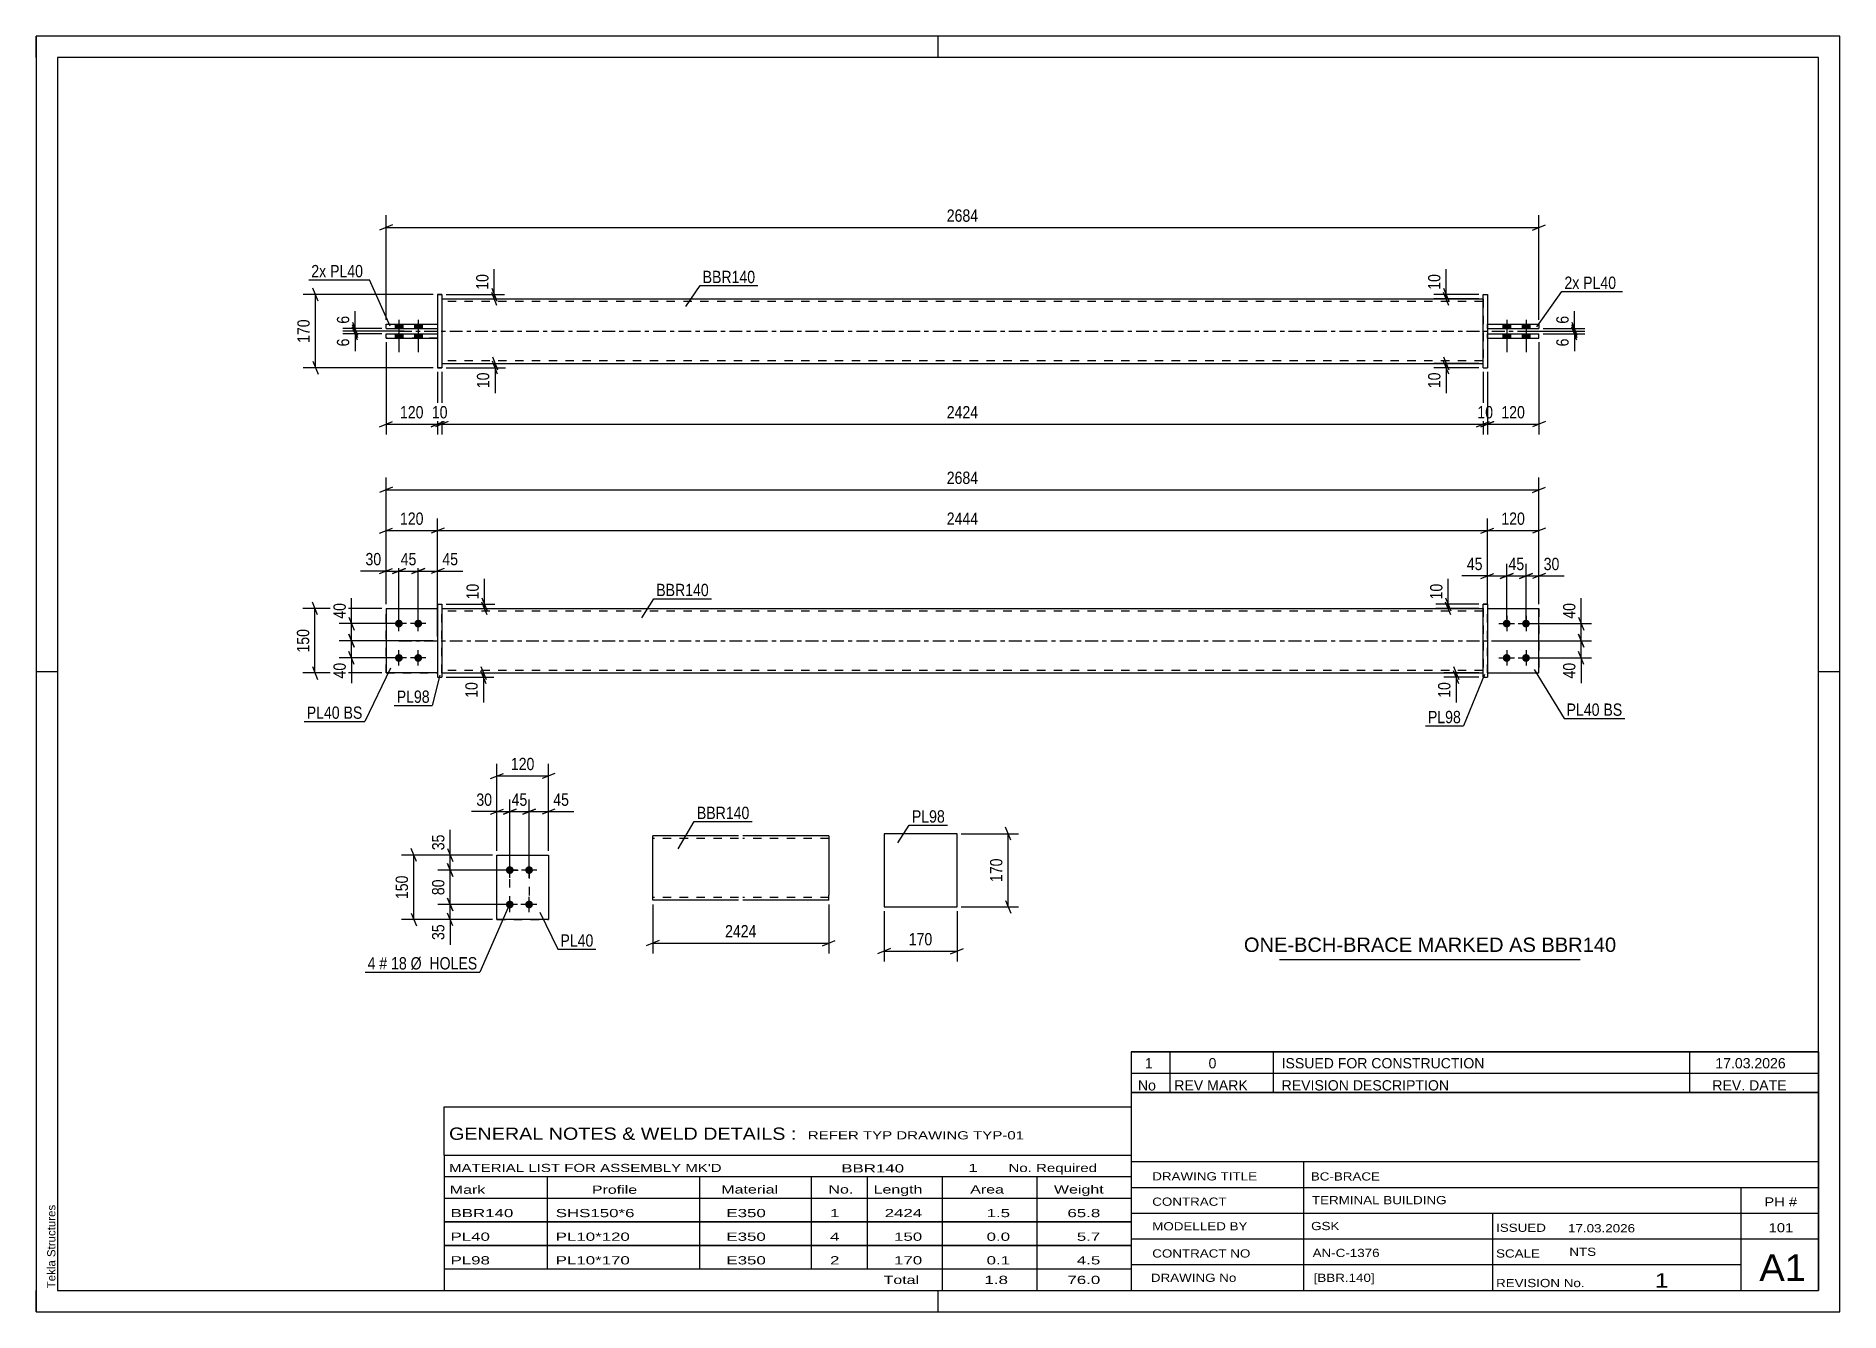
# Model space of a CAD drawing. Header units: millimetres. Extents: x 0 to 420, y 0 to 297.
import ezdxf

# ---------------------------------------------------------------- set-up
doc = ezdxf.new("R2010")
doc.units = ezdxf.units.MM
doc.linetypes.add('DXK_LINE_DOT2', pattern=[3.9198, 1.9599, -1.9599])
doc.linetypes.add('DXK_LINE_DOT3', pattern=[5.9187, 2.979, -0.9799, 0.9799, -0.9799])
doc.styles.add('Arial', font='ARIAL.TTF', dxfattribs={"height": 0.2})
doc.styles.add('Arial Narrow', font='ARIALN.TTF', dxfattribs={"height": 0.2})

# ---------------------------------------------------------------- blocks, each defined once
blk = doc.blocks.new('Unknown-580605869-1163')
at = {"color": 5, "linetype": 'Continuous'}
for p, q in [((420, 297), (0, 297)), ((0, 297), (0, 0)), ((0, 292), (0, 297)), ((210, 292), (210, 297)), ((420, 0), (420, 297)), ((415, 292), (5, 292)), ((5, 292), (5, 5)), ((415, 5), (415, 292)), ((5, 149), (0, 149)), ((420, 149), (415, 149)), ((0, 0), (0, 5)), ((5, 5), (415, 5)), ((210, 0), (210, 5)), ((0, 0), (420, 0))]:
    blk.add_line(p, q, dxfattribs=at)
at = {"color": 174, "linetype": 'Continuous', "style": 'Arial'}
blk.add_text('Tekla Structures', height=1.9102, rotation=90, dxfattribs=at).set_placement((4.5, 5.5))
blk = doc.blocks.new('Part-580605869-1818 - 1791')
at = {"color": 2, "linetype": 'Continuous'}
for p, q in [((93.48, 164.74), (94.48, 164.74)), ((93.48, 164.74), (93.48, 147.74)), ((94.48, 164.74), (94.48, 164.74)), ((94.48, 164.74), (94.48, 147.74)), ((93.48, 147.74), (94.48, 147.74))]:
    blk.add_line(p, q, dxfattribs=at)
at = {"color": 7, "linetype": 'DXK_LINE_DOT2'}
for p, q in [((93.48, 164.74), (94.48, 164.74)), ((93.48, 147.74), (94.48, 147.74))]:
    blk.add_line(p, q, dxfattribs=at)
blk = doc.blocks.new('Part-580605869-1823 - 1791')
at = {"color": 2, "linetype": 'Continuous'}
for p, q in [((337.91, 163.74), (349.91, 163.74)), ((349.91, 163.74), (349.91, 163.74)), ((349.91, 148.74), (349.91, 163.74)), ((337.91, 148.74), (349.91, 148.74))]:
    blk.add_line(p, q, dxfattribs=at)
at = {"color": 7, "linetype": 'DXK_LINE_DOT2'}
for p, q in [((337.91, 163.74), (349.91, 163.74)), ((337.91, 148.74), (337.91, 163.74)), ((349.91, 163.74), (349.91, 163.74)), ((337.91, 148.74), (337.91, 148.74)), ((337.91, 148.74), (349.91, 148.74))]:
    blk.add_line(p, q, dxfattribs=at)
blk = doc.blocks.new('Part-580605869-1803 - 1791')
at = {"color": 2, "linetype": 'Continuous'}
for p, q in [((337.91, 164.74), (336.91, 164.74)), ((336.91, 147.74), (336.91, 164.74)), ((337.91, 164.74), (337.91, 147.74)), ((336.91, 147.74), (336.91, 147.74)), ((336.91, 147.74), (337.91, 147.74))]:
    blk.add_line(p, q, dxfattribs=at)
at = {"color": 7, "linetype": 'DXK_LINE_DOT2'}
for p, q in [((336.91, 164.74), (336.91, 164.74)), ((336.91, 164.74), (337.91, 164.74)), ((337.91, 164.74), (337.91, 164.74)), ((336.91, 147.74), (337.91, 147.74))]:
    blk.add_line(p, q, dxfattribs=at)
blk = doc.blocks.new('Part-580605869-1808 - 1791')
at = {"color": 2, "linetype": 'Continuous'}
for p, q in [((81.48, 163.74), (93.48, 163.74)), ((81.48, 163.74), (81.48, 148.74)), ((93.48, 148.74), (81.48, 148.74)), ((81.48, 148.74), (81.48, 148.74))]:
    blk.add_line(p, q, dxfattribs=at)
at = {"color": 7, "linetype": 'DXK_LINE_DOT2'}
for p, q in [((81.48, 163.74), (93.48, 163.74)), ((93.48, 163.74), (93.48, 163.74)), ((93.48, 163.74), (93.48, 148.74)), ((81.48, 148.74), (93.48, 148.74))]:
    blk.add_line(p, q, dxfattribs=at)
blk = doc.blocks.new('Part-580605869-1813 - 1791')
at = {"color": 7, "linetype": 'DXK_LINE_DOT2'}
for p, q in [((81.48, 163.74), (93.48, 163.74)), ((81.48, 163.74), (93.48, 163.74)), ((81.48, 148.74), (81.48, 163.74)), ((93.48, 163.74), (93.48, 163.74)), ((93.48, 163.74), (93.48, 148.74)), ((81.48, 148.74), (93.48, 148.74)), ((93.48, 148.74), (81.48, 148.74)), ((81.48, 148.74), (81.48, 148.74))]:
    blk.add_line(p, q, dxfattribs=at)
blk = doc.blocks.new('Part-580605869-1828 - 1791')
at = {"color": 2, "linetype": 'Continuous'}
for p, q in [((94.48, 163.74), (336.91, 163.74)), ((94.48, 148.74), (336.91, 148.74))]:
    blk.add_line(p, q, dxfattribs=at)
at = {"color": 7, "linetype": 'DXK_LINE_DOT2'}
for p, q in [((94.48, 148.74), (94.48, 163.74)), ((336.91, 163.14), (94.48, 163.14)), ((336.91, 163.74), (336.91, 148.74)), ((336.91, 149.34), (94.48, 149.34))]:
    blk.add_line(p, q, dxfattribs=at)
at = {"color": 7, "linetype": 'DXK_LINE_DOT3'}
blk.add_line((84.48, 156.24), (346.91, 156.24), dxfattribs=at)
blk = doc.blocks.new('Bolt-580605869-1834 - 1791')
at = {"linetype": 'Continuous'}
for points in [[(342.41, 161.14), (342.59, 161.12), (342.77, 161.06), (342.94, 160.96), (343.08, 160.84), (343.19, 160.69), (343.26, 160.51), (343.3, 160.33), (343.3, 160.14), (343.26, 159.96), (343.19, 159.79), (343.08, 159.63), (342.94, 159.51), (342.77, 159.41), (342.59, 159.36), (342.41, 159.34), (342.22, 159.36), (342.04, 159.41), (341.88, 159.51), (341.74, 159.63), (341.63, 159.79), (341.55, 159.96), (341.51, 160.14), (341.51, 160.33), (341.55, 160.51), (341.63, 160.69), (341.74, 160.84), (341.88, 160.96), (342.04, 161.06), (342.22, 161.12)], [(346.91, 161.14), (347.09, 161.12), (347.27, 161.06), (347.44, 160.96), (347.58, 160.84), (347.69, 160.69), (347.76, 160.51), (347.8, 160.33), (347.8, 160.14), (347.76, 159.96), (347.69, 159.79), (347.58, 159.63), (347.44, 159.51), (347.27, 159.41), (347.09, 159.36), (346.91, 159.34), (346.72, 159.36), (346.54, 159.41), (346.38, 159.51), (346.24, 159.63), (346.13, 159.79), (346.05, 159.96), (346.01, 160.14), (346.01, 160.33), (346.05, 160.51), (346.13, 160.69), (346.24, 160.84), (346.38, 160.96), (346.54, 161.06), (346.72, 161.12)], [(342.41, 153.14), (342.59, 153.12), (342.77, 153.06), (342.94, 152.96), (343.08, 152.84), (343.19, 152.69), (343.26, 152.51), (343.3, 152.33), (343.3, 152.14), (343.26, 151.96), (343.19, 151.79), (343.08, 151.63), (342.94, 151.51), (342.77, 151.41), (342.59, 151.36), (342.41, 151.34), (342.22, 151.36), (342.04, 151.41), (341.88, 151.51), (341.74, 151.63), (341.63, 151.79), (341.55, 151.96), (341.51, 152.14), (341.51, 152.33), (341.55, 152.51), (341.63, 152.69), (341.74, 152.84), (341.88, 152.96), (342.04, 153.06), (342.22, 153.12)], [(346.91, 153.14), (347.09, 153.12), (347.27, 153.06), (347.44, 152.96), (347.58, 152.84), (347.69, 152.69), (347.76, 152.51), (347.8, 152.33), (347.8, 152.14), (347.76, 151.96), (347.69, 151.79), (347.58, 151.63), (347.44, 151.51), (347.27, 151.41), (347.09, 151.36), (346.91, 151.34), (346.72, 151.36), (346.54, 151.41), (346.38, 151.51), (346.24, 151.63), (346.13, 151.79), (346.05, 151.96), (346.01, 152.14), (346.01, 152.33), (346.05, 152.51), (346.13, 152.69), (346.24, 152.84), (346.38, 152.96), (346.54, 153.06), (346.72, 153.12)]]:
    blk.add_hatch(color=1, dxfattribs=at).paths.add_polyline_path(points)
at = {"color": 1, "linetype": 'Continuous'}
for p, q in [((340.61, 160.24), (344.21, 160.24)), ((342.41, 162.04), (342.41, 158.44)), ((345.11, 160.24), (348.71, 160.24)), ((346.91, 162.04), (346.91, 158.44)), ((340.61, 152.24), (344.21, 152.24)), ((342.41, 154.04), (342.41, 150.44)), ((345.11, 152.24), (348.71, 152.24)), ((346.91, 154.04), (346.91, 150.44))]:
    blk.add_line(p, q, dxfattribs=at)
blk = doc.blocks.new('Part-580605869-1839 - 1791')
at = {"color": 7, "linetype": 'DXK_LINE_DOT2'}
for p, q in [((337.91, 163.74), (349.91, 163.74)), ((337.91, 148.74), (337.91, 163.74)), ((337.91, 163.74), (349.91, 163.74)), ((349.91, 163.74), (349.91, 163.74)), ((349.91, 163.74), (349.91, 148.74)), ((337.91, 148.74), (337.91, 148.74)), ((337.91, 148.74), (349.91, 148.74)), ((337.91, 148.74), (349.91, 148.74))]:
    blk.add_line(p, q, dxfattribs=at)
blk = doc.blocks.new('Bolt-580605869-1840 - 1791')
at = {"linetype": 'Continuous'}
for points in [[(84.48, 161.14), (84.66, 161.12), (84.84, 161.06), (85.01, 160.96), (85.15, 160.84), (85.26, 160.69), (85.33, 160.51), (85.37, 160.33), (85.37, 160.14), (85.33, 159.96), (85.26, 159.79), (85.15, 159.63), (85.01, 159.51), (84.84, 159.41), (84.66, 159.36), (84.48, 159.34), (84.29, 159.36), (84.11, 159.41), (83.95, 159.51), (83.81, 159.63), (83.7, 159.79), (83.62, 159.96), (83.58, 160.14), (83.58, 160.33), (83.62, 160.51), (83.7, 160.69), (83.81, 160.84), (83.95, 160.96), (84.11, 161.06), (84.29, 161.12)], [(88.98, 161.14), (89.16, 161.12), (89.34, 161.06), (89.51, 160.96), (89.65, 160.84), (89.76, 160.69), (89.83, 160.51), (89.87, 160.33), (89.87, 160.14), (89.83, 159.96), (89.76, 159.79), (89.65, 159.63), (89.51, 159.51), (89.34, 159.41), (89.16, 159.36), (88.98, 159.34), (88.79, 159.36), (88.61, 159.41), (88.45, 159.51), (88.31, 159.63), (88.2, 159.79), (88.12, 159.96), (88.08, 160.14), (88.08, 160.33), (88.12, 160.51), (88.2, 160.69), (88.31, 160.84), (88.45, 160.96), (88.61, 161.06), (88.79, 161.12)], [(84.48, 153.14), (84.66, 153.12), (84.84, 153.06), (85.01, 152.96), (85.15, 152.84), (85.26, 152.69), (85.33, 152.51), (85.37, 152.33), (85.37, 152.14), (85.33, 151.96), (85.26, 151.79), (85.15, 151.63), (85.01, 151.51), (84.84, 151.41), (84.66, 151.36), (84.48, 151.34), (84.29, 151.36), (84.11, 151.41), (83.95, 151.51), (83.81, 151.63), (83.7, 151.79), (83.62, 151.96), (83.58, 152.14), (83.58, 152.33), (83.62, 152.51), (83.7, 152.69), (83.81, 152.84), (83.95, 152.96), (84.11, 153.06), (84.29, 153.12)], [(88.98, 153.14), (89.16, 153.12), (89.34, 153.06), (89.51, 152.96), (89.65, 152.84), (89.76, 152.69), (89.83, 152.51), (89.87, 152.33), (89.87, 152.14), (89.83, 151.96), (89.76, 151.79), (89.65, 151.63), (89.51, 151.51), (89.34, 151.41), (89.16, 151.36), (88.98, 151.34), (88.79, 151.36), (88.61, 151.41), (88.45, 151.51), (88.31, 151.63), (88.2, 151.79), (88.12, 151.96), (88.08, 152.14), (88.08, 152.33), (88.12, 152.51), (88.2, 152.69), (88.31, 152.84), (88.45, 152.96), (88.61, 153.06), (88.79, 153.12)]]:
    blk.add_hatch(color=1, dxfattribs=at).paths.add_polyline_path(points)
at = {"color": 1, "linetype": 'Continuous'}
for p, q in [((86.28, 160.24), (82.68, 160.24)), ((84.48, 158.44), (84.48, 162.04)), ((90.78, 160.24), (87.18, 160.24)), ((88.98, 158.44), (88.98, 162.04)), ((86.28, 152.24), (82.68, 152.24)), ((84.48, 150.44), (84.48, 154.04)), ((90.78, 152.24), (87.18, 152.24)), ((88.98, 150.44), (88.98, 154.04))]:
    blk.add_line(p, q, dxfattribs=at)
blk = doc.blocks.new('Bolt-580605869-2132 - 2128')
at = {"linetype": 'Continuous'}
for points in [[(83.58, 228.91), (85.38, 228.91), (85.38, 229.91), (83.58, 229.91)], [(83.58, 228.91), (85.38, 228.91), (85.38, 229.91), (83.58, 229.91)], [(83.58, 226.71), (85.38, 226.71), (85.38, 227.71), (83.58, 227.71)], [(83.58, 226.71), (85.38, 226.71), (85.38, 227.71), (83.58, 227.71)], [(88.08, 228.91), (89.88, 228.91), (89.88, 229.91), (88.08, 229.91)], [(88.08, 228.91), (89.88, 228.91), (89.88, 229.91), (88.08, 229.91)], [(88.08, 226.71), (89.88, 226.71), (89.88, 227.71), (88.08, 227.71)], [(88.08, 226.71), (89.88, 226.71), (89.88, 227.71), (88.08, 227.71)]]:
    blk.add_hatch(color=1, dxfattribs=at).paths.add_polyline_path(points)
at = {"color": 1, "linetype": 'Continuous'}
for p, q in [((83.58, 229.91), (83.58, 228.91)), ((83.58, 229.91), (83.58, 228.91)), ((83.58, 227.71), (83.58, 226.71)), ((83.58, 227.71), (83.58, 226.71)), ((84.48, 230.91), (84.48, 223.41)), ((84.48, 230.91), (84.48, 223.41)), ((85.38, 229.91), (85.38, 228.91)), ((85.38, 229.91), (85.38, 228.91)), ((85.38, 227.71), (85.38, 226.71)), ((85.38, 227.71), (85.38, 226.71)), ((88.08, 229.91), (88.08, 228.91)), ((88.08, 229.91), (88.08, 228.91)), ((88.08, 227.71), (88.08, 226.71)), ((88.08, 227.71), (88.08, 226.71)), ((88.98, 230.91), (88.98, 223.41)), ((88.98, 230.91), (88.98, 223.41)), ((89.88, 229.91), (89.88, 228.91)), ((89.88, 229.91), (89.88, 228.91)), ((89.88, 227.71), (89.88, 226.71)), ((89.88, 227.71), (89.88, 226.71))]:
    blk.add_line(p, q, dxfattribs=at)
blk = doc.blocks.new('Part-580605869-2138 - 2128')
at = {"color": 2, "linetype": 'Continuous'}
for p, q in [((94.48, 235.81), (336.91, 235.81)), ((94.48, 220.81), (336.91, 220.81))]:
    blk.add_line(p, q, dxfattribs=at)
at = {"color": 7, "linetype": 'DXK_LINE_DOT2'}
for p, q in [((94.48, 235.81), (94.48, 220.81)), ((336.91, 235.21), (94.48, 235.21)), ((336.91, 235.81), (336.91, 220.81)), ((336.91, 221.41), (94.48, 221.41))]:
    blk.add_line(p, q, dxfattribs=at)
at = {"color": 7, "linetype": 'DXK_LINE_DOT3'}
blk.add_line((84.48, 228.31), (346.91, 228.31), dxfattribs=at)
blk = doc.blocks.new('Part-580605869-2139 - 2128')
at = {"color": 2, "linetype": 'Continuous'}
for p, q in [((336.91, 236.81), (336.91, 236.81)), ((336.91, 219.81), (336.91, 236.81)), ((336.91, 236.81), (337.91, 236.81)), ((337.91, 236.81), (337.91, 236.81)), ((337.91, 236.81), (337.91, 219.81)), ((336.91, 219.81), (337.91, 219.81)), ((336.91, 219.81), (336.91, 219.81)), ((337.91, 219.81), (337.91, 219.81))]:
    blk.add_line(p, q, dxfattribs=at)
at = {"color": 7, "linetype": 'DXK_LINE_DOT2'}
for p, q in [((336.91, 236.81), (336.91, 236.81)), ((336.91, 236.81), (337.91, 236.81)), ((336.91, 219.81), (337.91, 219.81))]:
    blk.add_line(p, q, dxfattribs=at)
blk = doc.blocks.new('Bolt-580605869-2133 - 2128')
at = {"linetype": 'Continuous'}
for points in [[(343.31, 229.91), (341.51, 229.91), (341.51, 228.91), (343.31, 228.91)], [(343.31, 229.91), (341.51, 229.91), (341.51, 228.91), (343.31, 228.91)], [(343.31, 227.71), (341.51, 227.71), (341.51, 226.71), (343.31, 226.71)], [(343.31, 227.71), (341.51, 227.71), (341.51, 226.71), (343.31, 226.71)], [(347.81, 229.91), (346.01, 229.91), (346.01, 228.91), (347.81, 228.91)], [(347.81, 229.91), (346.01, 229.91), (346.01, 228.91), (347.81, 228.91)], [(347.81, 227.71), (346.01, 227.71), (346.01, 226.71), (347.81, 226.71)], [(347.81, 227.71), (346.01, 227.71), (346.01, 226.71), (347.81, 226.71)]]:
    blk.add_hatch(color=1, dxfattribs=at).paths.add_polyline_path(points)
at = {"color": 1, "linetype": 'Continuous'}
for p, q in [((341.51, 229.91), (341.51, 228.91)), ((341.51, 229.91), (341.51, 228.91)), ((341.51, 227.71), (341.51, 226.71)), ((341.51, 227.71), (341.51, 226.71)), ((342.41, 230.91), (342.41, 223.41)), ((342.41, 230.91), (342.41, 223.41)), ((343.31, 229.91), (343.31, 228.91)), ((343.31, 229.91), (343.31, 228.91)), ((343.31, 227.71), (343.31, 226.71)), ((343.31, 227.71), (343.31, 226.71)), ((346.01, 229.91), (346.01, 228.91)), ((346.01, 229.91), (346.01, 228.91)), ((346.01, 227.71), (346.01, 226.71)), ((346.01, 227.71), (346.01, 226.71)), ((346.91, 230.91), (346.91, 223.41)), ((346.91, 230.91), (346.91, 223.41)), ((347.81, 229.91), (347.81, 228.91)), ((347.81, 229.91), (347.81, 228.91)), ((347.81, 227.71), (347.81, 226.71)), ((347.81, 227.71), (347.81, 226.71))]:
    blk.add_line(p, q, dxfattribs=at)
blk = doc.blocks.new('Part-580605869-2144 - 2128')
at = {"color": 2, "linetype": 'Continuous'}
for p, q in [((81.48, 227.71), (93.48, 227.71)), ((81.48, 226.71), (81.48, 227.71)), ((81.48, 226.71), (93.48, 226.71)), ((81.48, 226.71), (81.48, 226.71))]:
    blk.add_line(p, q, dxfattribs=at)
at = {"color": 7, "linetype": 'DXK_LINE_DOT2'}
for p, q in [((81.48, 227.71), (93.48, 227.71)), ((93.48, 227.71), (93.48, 226.71)), ((93.48, 226.71), (81.48, 226.71))]:
    blk.add_line(p, q, dxfattribs=at)
blk = doc.blocks.new('Part-580605869-2149 - 2128')
at = {"color": 2, "linetype": 'Continuous'}
for p, q in [((81.48, 229.91), (93.48, 229.91)), ((81.48, 228.91), (81.48, 229.91)), ((81.48, 228.91), (93.48, 228.91)), ((81.48, 228.91), (81.48, 228.91))]:
    blk.add_line(p, q, dxfattribs=at)
at = {"color": 7, "linetype": 'DXK_LINE_DOT2'}
for p, q in [((81.48, 229.91), (93.48, 229.91)), ((81.48, 229.91), (81.48, 229.91)), ((81.48, 228.91), (93.48, 228.91)), ((93.48, 229.91), (93.48, 228.91))]:
    blk.add_line(p, q, dxfattribs=at)
blk = doc.blocks.new('Part-580605869-2150 - 2128')
at = {"color": 2, "linetype": 'Continuous'}
for p, q in [((93.48, 236.81), (94.48, 236.81)), ((93.48, 236.81), (93.48, 219.81)), ((94.48, 236.81), (94.48, 236.81)), ((94.48, 236.81), (94.48, 219.81)), ((94.48, 219.81), (93.48, 219.81)), ((93.48, 219.81), (93.48, 219.81))]:
    blk.add_line(p, q, dxfattribs=at)
at = {"color": 7, "linetype": 'DXK_LINE_DOT2'}
for p, q in [((94.48, 236.81), (93.48, 236.81)), ((94.48, 236.81), (94.48, 236.81)), ((93.48, 219.81), (94.48, 219.81))]:
    blk.add_line(p, q, dxfattribs=at)
blk = doc.blocks.new('Part-580605869-2155 - 2128')
at = {"color": 2, "linetype": 'Continuous'}
for p, q in [((337.91, 229.91), (349.91, 229.91)), ((337.91, 228.91), (349.91, 228.91)), ((349.91, 229.91), (349.91, 228.91))]:
    blk.add_line(p, q, dxfattribs=at)
at = {"color": 7, "linetype": 'DXK_LINE_DOT2'}
for p, q in [((337.91, 228.91), (337.91, 229.91)), ((337.91, 229.91), (349.91, 229.91)), ((337.91, 228.91), (349.91, 228.91)), ((349.91, 229.91), (349.91, 229.91))]:
    blk.add_line(p, q, dxfattribs=at)
blk = doc.blocks.new('Part-580605869-2160 - 2128')
at = {"color": 2, "linetype": 'Continuous'}
for p, q in [((337.91, 227.71), (349.91, 227.71)), ((349.91, 226.71), (349.91, 227.71)), ((337.91, 226.71), (349.91, 226.71))]:
    blk.add_line(p, q, dxfattribs=at)
at = {"color": 7, "linetype": 'DXK_LINE_DOT2'}
for p, q in [((337.91, 226.71), (337.91, 227.71)), ((337.91, 227.71), (349.91, 227.71)), ((337.91, 226.71), (349.91, 226.71))]:
    blk.add_line(p, q, dxfattribs=at)
blk = doc.blocks.new('Bolt-580605869-1444 - 1410')
at = {"linetype": 'Continuous'}
for points in [[(110.3, 101.95), (110.11, 101.97), (109.93, 102.02), (109.77, 102.12), (109.63, 102.24), (109.52, 102.4), (109.44, 102.57), (109.4, 102.75), (109.4, 102.94), (109.44, 103.12), (109.52, 103.3), (109.63, 103.45), (109.77, 103.57), (109.93, 103.67), (110.11, 103.73), (110.3, 103.75), (110.48, 103.73), (110.66, 103.67), (110.82, 103.57), (110.96, 103.45), (111.07, 103.3), (111.15, 103.12), (111.19, 102.94), (111.19, 102.75), (111.15, 102.57), (111.07, 102.4), (110.96, 102.24), (110.82, 102.12), (110.66, 102.02), (110.48, 101.97)], [(114.8, 101.95), (114.61, 101.97), (114.43, 102.02), (114.27, 102.12), (114.13, 102.24), (114.02, 102.4), (113.94, 102.57), (113.9, 102.75), (113.9, 102.94), (113.94, 103.12), (114.02, 103.3), (114.13, 103.45), (114.27, 103.57), (114.43, 103.67), (114.61, 103.73), (114.8, 103.75), (114.98, 103.73), (115.16, 103.67), (115.32, 103.57), (115.46, 103.45), (115.57, 103.3), (115.65, 103.12), (115.69, 102.94), (115.69, 102.75), (115.65, 102.57), (115.57, 102.4), (115.46, 102.24), (115.32, 102.12), (115.16, 102.02), (114.98, 101.97)], [(110.3, 93.95), (110.11, 93.97), (109.93, 94.02), (109.77, 94.12), (109.63, 94.24), (109.52, 94.4), (109.44, 94.57), (109.4, 94.75), (109.4, 94.94), (109.44, 95.12), (109.52, 95.3), (109.63, 95.45), (109.77, 95.57), (109.93, 95.67), (110.11, 95.73), (110.3, 95.75), (110.48, 95.73), (110.66, 95.67), (110.82, 95.57), (110.96, 95.45), (111.07, 95.3), (111.15, 95.12), (111.19, 94.94), (111.19, 94.75), (111.15, 94.57), (111.07, 94.4), (110.96, 94.24), (110.82, 94.12), (110.66, 94.02), (110.48, 93.97)], [(114.8, 93.95), (114.61, 93.97), (114.43, 94.02), (114.27, 94.12), (114.13, 94.24), (114.02, 94.4), (113.94, 94.57), (113.9, 94.75), (113.9, 94.94), (113.94, 95.12), (114.02, 95.3), (114.13, 95.45), (114.27, 95.57), (114.43, 95.67), (114.61, 95.73), (114.8, 95.75), (114.98, 95.73), (115.16, 95.67), (115.32, 95.57), (115.46, 95.45), (115.57, 95.3), (115.65, 95.12), (115.69, 94.94), (115.69, 94.75), (115.65, 94.57), (115.57, 94.4), (115.46, 94.24), (115.32, 94.12), (115.16, 94.02), (114.98, 93.97)]]:
    blk.add_hatch(color=1, dxfattribs=at).paths.add_polyline_path(points)
at = {"color": 1, "linetype": 'Continuous'}
for p, q in [((112.1, 102.85), (108.5, 102.85)), ((110.3, 101.05), (110.3, 104.65)), ((116.6, 102.85), (113, 102.85)), ((114.8, 101.05), (114.8, 104.65)), ((110.3, 93.05), (110.3, 96.65)), ((114.8, 93.05), (114.8, 96.65)), ((112.1, 94.85), (108.5, 94.85)), ((116.6, 94.85), (113, 94.85))]:
    blk.add_line(p, q, dxfattribs=at)
blk = doc.blocks.new('Part-580605869-1459 - 1410')
at = {"color": 2, "linetype": 'Continuous'}
for p, q in [((107.3, 106.35), (119.3, 106.35)), ((107.3, 91.35), (107.3, 106.35)), ((119.3, 106.35), (119.3, 106.35)), ((119.3, 106.35), (119.3, 91.35)), ((119.3, 91.35), (107.3, 91.35)), ((107.3, 91.35), (107.3, 91.35))]:
    blk.add_line(p, q, dxfattribs=at)
at = {"color": 7, "linetype": 'DXK_LINE_DOT2'}
for p, q in [((107.3, 106.35), (119.3, 106.35)), ((107.3, 91.35), (119.3, 91.35)), ((107.3, 91.35), (107.3, 91.35))]:
    blk.add_line(p, q, dxfattribs=at)
blk = doc.blocks.new('Part-580605869-1390 - 1374')
at = {"color": 2, "linetype": 'Continuous'}
for p, q in [((197.43, 111.31), (197.43, 94.31)), ((214.43, 111.31), (197.43, 111.31)), ((214.43, 94.31), (214.43, 111.31)), ((197.43, 94.31), (214.43, 94.31))]:
    blk.add_line(p, q, dxfattribs=at)
blk = doc.blocks.new('Part-580605869-1275 - 1255')
at = {"color": 2, "linetype": 'Continuous'}
for p, q in [((163.57, 110.84), (143.57, 110.84)), ((143.57, 95.93), (143.57, 110.84)), ((184.57, 110.84), (164.57, 110.84)), ((184.57, 110.84), (184.57, 97.04)), ((184.57, 95.84), (184.57, 97.04)), ((143.57, 95.84), (143.57, 95.93)), ((163.57, 95.84), (143.57, 95.84)), ((184.57, 95.84), (164.57, 95.84))]:
    blk.add_line(p, q, dxfattribs=at)
at = {"color": 7, "linetype": 'DXK_LINE_DOT2'}
for p, q in [((163.57, 110.24), (143.57, 110.24)), ((184.57, 110.24), (164.57, 110.24)), ((184.57, 110.24), (184.57, 110.2)), ((184.57, 110.2), (184.57, 110.24)), ((184.57, 110.1), (184.57, 110.2)), ((184.57, 110.2), (184.57, 110.1)), ((184.57, 96.49), (184.57, 96.81)), ((143.57, 96.44), (143.57, 96.49)), ((163.57, 96.44), (143.57, 96.44)), ((184.57, 96.44), (164.57, 96.44)), ((184.57, 96.44), (184.57, 96.49))]:
    blk.add_line(p, q, dxfattribs=at)
blk = doc.blocks.new('Rectangle-580605869-1568 - 1410')
at = {"color": 1, "linetype": 'DXK_LINE_DOT2'}
blk.add_lwpolyline([(110.3, 102.85), (114.8, 102.85), (114.8, 94.85), (110.3, 94.85), (110.3, 102.85)], close=True, dxfattribs=at)
blk = doc.blocks.new('StraightDimension-580605869-2071 - 1791')
at = {"color": 7, "linetype": 'Continuous'}
for p, q in [((95.48, 148.74), (106.56, 148.74)), ((95.48, 147.74), (106.56, 147.74)), ((103.56, 150.24), (104.76, 147.24)), ((104.76, 146.24), (103.56, 149.24)), ((104.16, 147.74), (104.16, 148.74))]:
    blk.add_line(p, q, dxfattribs=at)
at = {"color": 0}
blk.add_wipeout([(103.41, 147.21), (99.21, 147.21), (99.21, 142.35), (103.41, 142.35)], dxfattribs=at)
at = {"color": 7, "linetype": 'Continuous'}
blk.add_line((104.16, 147.74), (104.16, 141.83), dxfattribs=at)
blk.add_line((104.16, 147.74), (104.16, 141.83), dxfattribs=at)
at = {"color": 3, "style": 'Arial Narrow'}
blk.add_text('10', height=2.863, rotation=90.0002, dxfattribs=at).set_placement((102.81, 142.95))
blk = doc.blocks.new('StraightDimension-580605869-1926 - 1791')
at = {"color": 7, "linetype": 'Continuous'}
for p, q in [((338.91, 156.24), (362.15, 156.24)), ((359.15, 157.74), (360.35, 154.74)), ((359.75, 152.24), (359.75, 156.24)), ((347.91, 152.24), (362.15, 152.24)), ((360.35, 150.74), (359.15, 153.74))]:
    blk.add_line(p, q, dxfattribs=at)
at = {"color": 0}
blk.add_wipeout([(359, 151.71), (354.8, 151.71), (354.8, 146.85), (359, 146.85)], dxfattribs=at)
at = {"color": 7, "linetype": 'Continuous'}
blk.add_line((359.75, 152.24), (359.75, 146.33), dxfattribs=at)
blk.add_line((359.75, 152.24), (359.75, 146.33), dxfattribs=at)
at = {"color": 3, "style": 'Arial Narrow'}
blk.add_text('40', height=2.863, rotation=90.0002, dxfattribs=at).set_placement((358.4, 147.45))
blk = doc.blocks.new('StraightDimension-580605869-2015 - 1791')
at = {"color": 7, "linetype": 'Continuous'}
for p, q in [((87.48, 171.86), (90.48, 173.06)), ((88.98, 161.24), (88.98, 175.31)), ((88.98, 172.46), (93.48, 172.46)), ((94.98, 173.06), (91.98, 171.86)), ((93.48, 164.74), (93.48, 175.31))]:
    blk.add_line(p, q, dxfattribs=at)
at = {"color": 0}
blk.add_wipeout([(98.86, 173.21), (98.86, 177.41), (94, 177.41), (94, 173.21)], dxfattribs=at)
at = {"color": 7, "linetype": 'Continuous'}
blk.add_line((93.48, 172.46), (99.38, 172.46), dxfattribs=at)
blk.add_line((93.48, 172.46), (99.38, 172.46), dxfattribs=at)
at = {"color": 3, "style": 'Arial Narrow'}
blk.add_text('45', height=2.863, dxfattribs=at).set_placement((94.6, 173.81))
blk = doc.blocks.new('StraightDimension-580605869-1951 - 1791')
at = {"color": 7, "linetype": 'Continuous'}
for p, q in [((94.98, 182.48), (91.98, 181.28)), ((93.48, 157.24), (93.48, 184.73)), ((93.48, 181.88), (337.91, 181.88)), ((336.41, 181.28), (339.41, 182.48)), ((337.91, 164.74), (337.91, 184.73))]:
    blk.add_line(p, q, dxfattribs=at)
at = {"color": 0}
blk.add_wipeout([(219.95, 182.63), (219.95, 186.83), (211.44, 186.83), (211.44, 182.63)], dxfattribs=at)
at = {"color": 3, "style": 'Arial Narrow'}
blk.add_text('2444', height=2.863, dxfattribs=at).set_placement((212.04, 183.23))
blk = doc.blocks.new('StraightDimension-580605869-1867 - 1791')
at = {"color": 7, "linetype": 'Continuous'}
for p, q in [((342.41, 161.24), (342.41, 174.18)), ((346.91, 161.24), (346.91, 174.18)), ((340.91, 170.73), (343.91, 171.93)), ((342.41, 171.33), (346.91, 171.33)), ((348.41, 171.93), (345.41, 170.73))]:
    blk.add_line(p, q, dxfattribs=at)
at = {"color": 0}
blk.add_wipeout([(347.09, 172.08), (347.09, 176.28), (342.23, 176.28), (342.23, 172.08)], dxfattribs=at)
at = {"color": 3, "style": 'Arial Narrow'}
blk.add_text('45', height=2.863, dxfattribs=at).set_placement((342.83, 172.68))
blk = doc.blocks.new('StraightDimension-580605869-1936 - 1791')
at = {"color": 7, "linetype": 'Continuous'}
for p, q in [((79.98, 181.28), (82.98, 182.48)), ((81.48, 164.74), (81.48, 184.73)), ((81.48, 181.88), (93.48, 181.88)), ((94.98, 182.48), (91.98, 181.28)), ((93.48, 157.24), (93.48, 184.73))]:
    blk.add_line(p, q, dxfattribs=at)
at = {"color": 0}
blk.add_wipeout([(90.82, 182.63), (90.82, 186.83), (84.13, 186.83), (84.13, 182.63)], dxfattribs=at)
at = {"color": 3, "style": 'Arial Narrow'}
blk.add_text('120', height=2.863, dxfattribs=at).set_placement((84.73, 183.23))
blk = doc.blocks.new('StraightDimension-580605869-1897 - 1791')
at = {"color": 7, "linetype": 'Continuous'}
for p, q in [((81.48, 164.74), (81.48, 194.24)), ((349.91, 164.74), (349.91, 194.24)), ((82.98, 191.99), (79.98, 190.79)), ((81.48, 191.39), (349.91, 191.39)), ((348.41, 190.79), (351.41, 191.99))]:
    blk.add_line(p, q, dxfattribs=at)
at = {"color": 0}
blk.add_wipeout([(219.95, 192.14), (219.95, 196.34), (211.44, 196.34), (211.44, 192.14)], dxfattribs=at)
at = {"color": 3, "style": 'Arial Narrow'}
blk.add_text('2684', height=2.863, dxfattribs=at).set_placement((212.04, 192.74))
blk = doc.blocks.new('StraightDimension-580605869-2032 - 1791')
at = {"color": 7, "linetype": 'Continuous'}
for p, q in [((65.54, 162.24), (64.34, 165.24)), ((80.48, 163.74), (62.09, 163.74)), ((64.94, 148.74), (64.94, 163.74)), ((80.48, 148.74), (62.09, 148.74)), ((64.34, 150.24), (65.54, 147.24))]:
    blk.add_line(p, q, dxfattribs=at)
at = {"color": 0}
blk.add_wipeout([(64.19, 159.58), (59.99, 159.58), (59.99, 152.89), (64.19, 152.89)], dxfattribs=at)
at = {"color": 3, "style": 'Arial Narrow'}
blk.add_text('150', height=2.863, rotation=90.0002, dxfattribs=at).set_placement((63.59, 153.49))
blk = doc.blocks.new('StraightDimension-580605869-1842 - 1791')
at = {"color": 7, "linetype": 'Continuous'}
for p, q in [((95.48, 164.74), (106.82, 164.74)), ((103.82, 166.24), (105.02, 163.24)), ((105.02, 162.24), (103.82, 165.24)), ((104.42, 163.74), (104.42, 164.74)), ((95.48, 163.74), (106.82, 163.74))]:
    blk.add_line(p, q, dxfattribs=at)
at = {"color": 0}
blk.add_wipeout([(103.67, 170.12), (99.47, 170.12), (99.47, 165.26), (103.67, 165.26)], dxfattribs=at)
at = {"color": 7, "linetype": 'Continuous'}
blk.add_line((104.42, 164.74), (104.42, 170.64), dxfattribs=at)
blk.add_line((104.42, 164.74), (104.42, 170.64), dxfattribs=at)
at = {"color": 3, "style": 'Arial Narrow'}
blk.add_text('10', height=2.863, rotation=90.0002, dxfattribs=at).set_placement((103.07, 165.86))
blk = doc.blocks.new('StraightDimension-580605869-1851 - 1791')
at = {"color": 7, "linetype": 'Continuous'}
for p, q in [((337.91, 164.74), (337.91, 174.18)), ((342.41, 161.24), (342.41, 174.18)), ((336.41, 170.73), (339.41, 171.93)), ((337.91, 171.33), (342.41, 171.33)), ((343.91, 171.93), (340.91, 170.73))]:
    blk.add_line(p, q, dxfattribs=at)
at = {"color": 0}
blk.add_wipeout([(337.38, 172.08), (337.38, 176.28), (332.53, 176.28), (332.53, 172.08)], dxfattribs=at)
at = {"color": 7, "linetype": 'Continuous'}
blk.add_line((337.91, 171.33), (332, 171.33), dxfattribs=at)
blk.add_line((337.91, 171.33), (332, 171.33), dxfattribs=at)
at = {"color": 3, "style": 'Arial Narrow'}
blk.add_text('45', height=2.863, dxfattribs=at).set_placement((333.13, 172.68))
blk = doc.blocks.new('StraightDimension-580605869-1880 - 1791')
at = {"color": 7, "linetype": 'Continuous'}
for p, q in [((346.91, 161.24), (346.91, 174.18)), ((349.91, 164.74), (349.91, 174.18)), ((345.41, 170.73), (348.41, 171.93)), ((346.91, 171.33), (349.91, 171.33)), ((351.41, 171.93), (348.41, 170.73))]:
    blk.add_line(p, q, dxfattribs=at)
at = {"color": 0}
blk.add_wipeout([(355.29, 172.08), (355.29, 176.28), (350.43, 176.28), (350.43, 172.08)], dxfattribs=at)
at = {"color": 7, "linetype": 'Continuous'}
blk.add_line((349.91, 171.33), (355.81, 171.33), dxfattribs=at)
blk.add_line((349.91, 171.33), (355.81, 171.33), dxfattribs=at)
at = {"color": 3, "style": 'Arial Narrow'}
blk.add_text('30', height=2.863, dxfattribs=at).set_placement((351.03, 172.68))
blk = doc.blocks.new('StraightDimension-580605869-1917 - 1791')
at = {"color": 7, "linetype": 'Continuous'}
for p, q in [((347.91, 160.24), (362.15, 160.24)), ((359.15, 161.74), (360.35, 158.74)), ((359.75, 156.24), (359.75, 160.24)), ((338.91, 156.24), (362.15, 156.24)), ((360.35, 154.74), (359.15, 157.74))]:
    blk.add_line(p, q, dxfattribs=at)
at = {"color": 0}
blk.add_wipeout([(359, 165.62), (354.8, 165.62), (354.8, 160.76), (359, 160.76)], dxfattribs=at)
at = {"color": 7, "linetype": 'Continuous'}
blk.add_line((359.75, 160.24), (359.75, 166.14), dxfattribs=at)
blk.add_line((359.75, 160.24), (359.75, 166.14), dxfattribs=at)
at = {"color": 3, "style": 'Arial Narrow'}
blk.add_text('40', height=2.863, rotation=90.0002, dxfattribs=at).set_placement((358.4, 161.36))
blk = doc.blocks.new('StraightDimension-580605869-1966 - 1791')
at = {"color": 7, "linetype": 'Continuous'}
for p, q in [((336.41, 181.28), (339.41, 182.48)), ((337.91, 164.74), (337.91, 184.73)), ((337.91, 181.88), (349.91, 181.88)), ((351.41, 182.48), (348.41, 181.28)), ((349.91, 164.74), (349.91, 184.73))]:
    blk.add_line(p, q, dxfattribs=at)
at = {"color": 0}
blk.add_wipeout([(347.25, 182.63), (347.25, 186.83), (340.57, 186.83), (340.57, 182.63)], dxfattribs=at)
at = {"color": 3, "style": 'Arial Narrow'}
blk.add_text('120', height=2.863, dxfattribs=at).set_placement((341.17, 183.23))
blk = doc.blocks.new('StraightDimension-580605869-1986 - 1791')
at = {"color": 7, "linetype": 'Continuous'}
for p, q in [((79.98, 171.86), (82.98, 173.06)), ((81.48, 164.74), (81.48, 175.31)), ((81.48, 172.46), (84.48, 172.46)), ((85.98, 173.06), (82.98, 171.86)), ((84.48, 161.24), (84.48, 175.31))]:
    blk.add_line(p, q, dxfattribs=at)
at = {"color": 0}
blk.add_wipeout([(80.95, 173.21), (80.95, 177.41), (76.1, 177.41), (76.1, 173.21)], dxfattribs=at)
at = {"color": 7, "linetype": 'Continuous'}
blk.add_line((81.48, 172.46), (75.57, 172.46), dxfattribs=at)
blk.add_line((81.48, 172.46), (75.57, 172.46), dxfattribs=at)
at = {"color": 3, "style": 'Arial Narrow'}
blk.add_text('30', height=2.863, dxfattribs=at).set_placement((76.7, 173.81))
blk = doc.blocks.new('StraightDimension-580605869-2002 - 1791')
at = {"color": 7, "linetype": 'Continuous'}
for p, q in [((82.98, 171.86), (85.98, 173.06)), ((84.48, 161.24), (84.48, 175.31)), ((84.48, 172.46), (88.98, 172.46)), ((90.48, 173.06), (87.48, 171.86)), ((88.98, 161.24), (88.98, 175.31))]:
    blk.add_line(p, q, dxfattribs=at)
at = {"color": 0}
blk.add_wipeout([(89.15, 173.21), (89.15, 177.41), (84.3, 177.41), (84.3, 173.21)], dxfattribs=at)
at = {"color": 3, "style": 'Arial Narrow'}
blk.add_text('45', height=2.863, dxfattribs=at).set_placement((84.9, 173.81))
blk = doc.blocks.new('StraightDimension-580605869-2052 - 1791')
at = {"color": 7, "linetype": 'Continuous'}
for p, q in [((92.48, 156.24), (70.6, 156.24)), ((72.85, 157.74), (74.05, 154.74)), ((73.45, 152.24), (73.45, 156.24)), ((83.48, 152.24), (70.6, 152.24)), ((74.05, 150.74), (72.85, 153.74))]:
    blk.add_line(p, q, dxfattribs=at)
at = {"color": 0}
blk.add_wipeout([(72.7, 151.71), (68.5, 151.71), (68.5, 146.85), (72.7, 146.85)], dxfattribs=at)
at = {"color": 7, "linetype": 'Continuous'}
blk.add_line((73.45, 152.24), (73.45, 146.33), dxfattribs=at)
blk.add_line((73.45, 152.24), (73.45, 146.33), dxfattribs=at)
at = {"color": 3, "style": 'Arial Narrow'}
blk.add_text('40', height=2.863, rotation=90.0002, dxfattribs=at).set_placement((72.1, 147.45))
blk = doc.blocks.new('StraightDimension-580605869-2061 - 1791')
at = {"color": 7, "linetype": 'Continuous'}
for p, q in [((83.48, 160.24), (70.6, 160.24)), ((72.85, 161.74), (74.05, 158.74)), ((73.45, 156.24), (73.45, 160.24)), ((92.48, 156.24), (70.6, 156.24)), ((74.05, 154.74), (72.85, 157.74))]:
    blk.add_line(p, q, dxfattribs=at)
at = {"color": 0}
blk.add_wipeout([(72.7, 165.62), (68.5, 165.62), (68.5, 160.76), (72.7, 160.76)], dxfattribs=at)
at = {"color": 7, "linetype": 'Continuous'}
blk.add_line((73.45, 160.24), (73.45, 166.14), dxfattribs=at)
blk.add_line((73.45, 160.24), (73.45, 166.14), dxfattribs=at)
at = {"color": 3, "style": 'Arial Narrow'}
blk.add_text('40', height=2.863, rotation=90.0002, dxfattribs=at).set_placement((72.1, 161.36))
blk = doc.blocks.new('StraightDimension-580605869-2080 - 1791')
at = {"color": 7, "linetype": 'Continuous'}
for p, q in [((335.91, 148.74), (327.8, 148.74)), ((335.91, 147.74), (327.8, 147.74)), ((330.05, 150.24), (331.25, 147.24)), ((331.25, 146.24), (330.05, 149.24)), ((330.65, 147.74), (330.65, 148.74))]:
    blk.add_line(p, q, dxfattribs=at)
at = {"color": 0}
blk.add_wipeout([(329.9, 147.21), (325.7, 147.21), (325.7, 142.35), (329.9, 142.35)], dxfattribs=at)
at = {"color": 7, "linetype": 'Continuous'}
blk.add_line((330.65, 147.74), (330.65, 141.83), dxfattribs=at)
blk.add_line((330.65, 147.74), (330.65, 141.83), dxfattribs=at)
at = {"color": 3, "style": 'Arial Narrow'}
blk.add_text('10', height=2.863, rotation=90.0002, dxfattribs=at).set_placement((329.3, 142.95))
blk = doc.blocks.new('StraightDimension-580605869-2089 - 1791')
at = {"color": 7, "linetype": 'Continuous'}
for p, q in [((335.91, 164.74), (325.94, 164.74)), ((328.19, 166.24), (329.39, 163.24)), ((329.39, 162.24), (328.19, 165.24)), ((328.79, 163.74), (328.79, 164.74)), ((335.91, 163.74), (325.94, 163.74))]:
    blk.add_line(p, q, dxfattribs=at)
at = {"color": 0}
blk.add_wipeout([(328.04, 170.12), (323.84, 170.12), (323.84, 165.26), (328.04, 165.26)], dxfattribs=at)
at = {"color": 7, "linetype": 'Continuous'}
blk.add_line((328.79, 164.74), (328.79, 170.64), dxfattribs=at)
blk.add_line((328.79, 164.74), (328.79, 170.64), dxfattribs=at)
at = {"color": 3, "style": 'Arial Narrow'}
blk.add_text('10', height=2.863, rotation=90.0002, dxfattribs=at).set_placement((327.44, 165.86))
blk = doc.blocks.new('StraightDimension-580605869-2196 - 2128')
at = {"color": 7, "linetype": 'Continuous'}
for p, q in [((94.48, 218.81), (94.48, 204.26)), ((336.91, 218.81), (336.91, 204.26)), ((95.98, 207.26), (92.98, 206.06)), ((94.48, 206.66), (336.91, 206.66)), ((335.41, 206.06), (338.41, 207.26))]:
    blk.add_line(p, q, dxfattribs=at)
at = {"color": 0}
blk.add_wipeout([(219.95, 207.41), (219.95, 211.61), (211.44, 211.61), (211.44, 207.41)], dxfattribs=at)
at = {"color": 3, "style": 'Arial Narrow'}
blk.add_text('2424', height=2.863, dxfattribs=at).set_placement((212.04, 208.01))
blk = doc.blocks.new('StraightDimension-580605869-2213 - 2128')
at = {"color": 7, "linetype": 'Continuous'}
for p, q in [((81.48, 225.71), (81.48, 204.26)), ((93.48, 218.81), (93.48, 204.26)), ((79.98, 206.06), (82.98, 207.26)), ((81.48, 206.66), (93.48, 206.66)), ((94.98, 207.26), (91.98, 206.06))]:
    blk.add_line(p, q, dxfattribs=at)
at = {"color": 0}
blk.add_wipeout([(90.82, 207.41), (90.82, 211.61), (84.13, 211.61), (84.13, 207.41)], dxfattribs=at)
at = {"color": 3, "style": 'Arial Narrow'}
blk.add_text('120', height=2.863, dxfattribs=at).set_placement((84.73, 208.01))
blk = doc.blocks.new('StraightDimension-580605869-2162 - 2128')
at = {"color": 7, "linetype": 'Continuous'}
for p, q in [((95.48, 220.81), (109.26, 220.81)), ((95.48, 219.81), (109.26, 219.81)), ((106.26, 222.31), (107.46, 219.31)), ((107.46, 218.31), (106.26, 221.31)), ((106.86, 219.81), (106.86, 220.81))]:
    blk.add_line(p, q, dxfattribs=at)
at = {"color": 0}
blk.add_wipeout([(106.11, 219.29), (101.91, 219.29), (101.91, 214.43), (106.11, 214.43)], dxfattribs=at)
at = {"color": 7, "linetype": 'Continuous'}
blk.add_line((106.86, 219.81), (106.86, 213.9), dxfattribs=at)
blk.add_line((106.86, 219.81), (106.86, 213.9), dxfattribs=at)
at = {"color": 3, "style": 'Arial Narrow'}
blk.add_text('10', height=2.863, rotation=90.0002, dxfattribs=at).set_placement((105.51, 215.03))
blk = doc.blocks.new('StraightDimension-580605869-2172 - 2128')
at = {"color": 7, "linetype": 'Continuous'}
for p, q in [((92.48, 236.81), (62.2, 236.81)), ((65.65, 235.31), (64.45, 238.31)), ((65.05, 219.81), (65.05, 236.81)), ((92.48, 219.81), (62.2, 219.81)), ((64.45, 221.31), (65.65, 218.31))]:
    blk.add_line(p, q, dxfattribs=at)
at = {"color": 0}
blk.add_wipeout([(64.3, 231.65), (60.1, 231.65), (60.1, 224.97), (64.3, 224.97)], dxfattribs=at)
at = {"color": 3, "style": 'Arial Narrow'}
blk.add_text('170', height=2.863, rotation=90.0002, dxfattribs=at).set_placement((63.7, 225.57))
blk = doc.blocks.new('StraightDimension-580605869-2185 - 2128')
at = {"color": 7, "linetype": 'Continuous'}
for p, q in [((82.98, 253.03), (79.98, 251.83)), ((81.48, 230.91), (81.48, 255.28)), ((81.48, 252.43), (349.91, 252.43)), ((348.41, 251.83), (351.41, 253.03)), ((349.91, 230.91), (349.91, 255.28))]:
    blk.add_line(p, q, dxfattribs=at)
at = {"color": 0}
blk.add_wipeout([(219.95, 253.18), (219.95, 257.38), (211.44, 257.38), (211.44, 253.18)], dxfattribs=at)
at = {"color": 3, "style": 'Arial Narrow'}
blk.add_text('2684', height=2.863, dxfattribs=at).set_placement((212.04, 253.78))
blk = doc.blocks.new('StraightDimension-580605869-2204 - 2128')
at = {"color": 7, "linetype": 'Continuous'}
for p, q in [((93.48, 218.81), (93.48, 204.26)), ((94.48, 218.81), (94.48, 204.26)), ((91.98, 206.06), (94.98, 207.26)), ((95.98, 207.26), (92.98, 206.06)), ((93.48, 206.66), (94.48, 206.66))]:
    blk.add_line(p, q, dxfattribs=at)
at = {"color": 0}
blk.add_wipeout([(96.4, 207.41), (96.4, 211.61), (91.55, 211.61), (91.55, 207.41)], dxfattribs=at)
at = {"color": 3, "style": 'Arial Narrow'}
blk.add_text('10', height=2.863, dxfattribs=at).set_placement((92.15, 208.01))
blk = doc.blocks.new('StraightDimension-580605869-2223 - 2128')
at = {"color": 7, "linetype": 'Continuous'}
for p, q in [((336.91, 218.81), (336.91, 204.26)), ((337.91, 218.81), (337.91, 204.26)), ((335.41, 206.06), (338.41, 207.26)), ((339.41, 207.26), (336.41, 206.06)), ((336.91, 206.66), (337.91, 206.66))]:
    blk.add_line(p, q, dxfattribs=at)
at = {"color": 0}
blk.add_wipeout([(339.84, 207.41), (339.84, 211.61), (334.98, 211.61), (334.98, 207.41)], dxfattribs=at)
at = {"color": 3, "style": 'Arial Narrow'}
blk.add_text('10', height=2.863, dxfattribs=at).set_placement((335.58, 208.01))
blk = doc.blocks.new('StraightDimension-580605869-2232 - 2128')
at = {"color": 7, "linetype": 'Continuous'}
for p, q in [((349.91, 225.71), (349.91, 204.26)), ((337.91, 218.81), (337.91, 204.26)), ((336.41, 206.06), (339.41, 207.26)), ((337.91, 206.66), (349.91, 206.66)), ((351.41, 207.26), (348.41, 206.06))]:
    blk.add_line(p, q, dxfattribs=at)
at = {"color": 0}
blk.add_wipeout([(347.25, 207.41), (347.25, 211.61), (340.57, 211.61), (340.57, 207.41)], dxfattribs=at)
at = {"color": 3, "style": 'Arial Narrow'}
blk.add_text('120', height=2.863, dxfattribs=at).set_placement((341.17, 208.01))
blk = doc.blocks.new('StraightDimension-580605869-2243 - 2128')
at = {"color": 7, "linetype": 'Continuous'}
for p, q in [((335.91, 220.81), (325.47, 220.81)), ((335.91, 219.81), (325.47, 219.81)), ((327.72, 222.31), (328.92, 219.31)), ((328.92, 218.31), (327.72, 221.31)), ((328.32, 219.81), (328.32, 220.81))]:
    blk.add_line(p, q, dxfattribs=at)
at = {"color": 0}
blk.add_wipeout([(327.57, 219.29), (323.37, 219.29), (323.37, 214.43), (327.57, 214.43)], dxfattribs=at)
at = {"color": 7, "linetype": 'Continuous'}
blk.add_line((328.32, 219.81), (328.32, 213.9), dxfattribs=at)
blk.add_line((328.32, 219.81), (328.32, 213.9), dxfattribs=at)
at = {"color": 3, "style": 'Arial Narrow'}
blk.add_text('10', height=2.863, rotation=90.0002, dxfattribs=at).set_placement((326.97, 215.03))
blk = doc.blocks.new('StraightDimension-580605869-2253 - 2128')
at = {"color": 7, "linetype": 'Continuous'}
for p, q in [((95.48, 236.81), (109.08, 236.81)), ((95.48, 235.81), (109.08, 235.81)), ((106.08, 238.31), (107.28, 235.31)), ((107.28, 234.31), (106.08, 237.31)), ((106.68, 235.81), (106.68, 236.81))]:
    blk.add_line(p, q, dxfattribs=at)
at = {"color": 0}
blk.add_wipeout([(105.93, 242.19), (101.73, 242.19), (101.73, 237.34), (105.93, 237.34)], dxfattribs=at)
at = {"color": 7, "linetype": 'Continuous'}
blk.add_line((106.68, 236.81), (106.68, 242.72), dxfattribs=at)
blk.add_line((106.68, 236.81), (106.68, 242.72), dxfattribs=at)
at = {"color": 3, "style": 'Arial Narrow'}
blk.add_text('10', height=2.863, rotation=90.0002, dxfattribs=at).set_placement((105.33, 237.94))
blk = doc.blocks.new('StraightDimension-580605869-2264 - 2128')
at = {"color": 7, "linetype": 'Continuous'}
for p, q in [((345.66, 228.31), (360.58, 228.31)), ((350.91, 227.71), (360.58, 227.71)), ((357.58, 229.81), (358.78, 226.81)), ((358.78, 226.21), (357.58, 229.21)), ((358.18, 227.71), (358.18, 228.31))]:
    blk.add_line(p, q, dxfattribs=at)
at = {"color": 0}
blk.add_wipeout([(357.43, 227.19), (353.23, 227.19), (353.23, 224.16), (357.43, 224.16)], dxfattribs=at)
at = {"color": 7, "linetype": 'Continuous'}
blk.add_line((358.18, 227.71), (358.18, 223.63), dxfattribs=at)
blk.add_line((358.18, 227.71), (358.18, 223.63), dxfattribs=at)
at = {"color": 3, "style": 'Arial Narrow'}
blk.add_text('6', height=2.86, rotation=90.0002, dxfattribs=at).set_placement((356.83, 224.76))
blk = doc.blocks.new('StraightDimension-580605869-2273 - 2128')
at = {"color": 7, "linetype": 'Continuous'}
for p, q in [((345.66, 228.31), (360.58, 228.31)), ((350.91, 228.91), (360.58, 228.91)), ((357.58, 230.41), (358.78, 227.41)), ((358.78, 226.81), (357.58, 229.81)), ((358.18, 228.31), (358.18, 228.91))]:
    blk.add_line(p, q, dxfattribs=at)
at = {"color": 0}
blk.add_wipeout([(357.43, 232.46), (353.23, 232.46), (353.23, 229.44), (357.43, 229.44)], dxfattribs=at)
at = {"color": 7, "linetype": 'Continuous'}
blk.add_line((358.18, 228.91), (358.18, 232.99), dxfattribs=at)
blk.add_line((358.18, 228.91), (358.18, 232.99), dxfattribs=at)
at = {"color": 3, "style": 'Arial Narrow'}
blk.add_text('6', height=2.86, rotation=90.0002, dxfattribs=at).set_placement((356.83, 230.04))
blk = doc.blocks.new('StraightDimension-580605869-2282 - 2128')
at = {"color": 7, "linetype": 'Continuous'}
for p, q in [((335.91, 236.81), (325.47, 236.81)), ((335.91, 235.81), (325.47, 235.81)), ((327.72, 238.31), (328.92, 235.31)), ((328.92, 234.31), (327.72, 237.31)), ((328.32, 235.81), (328.32, 236.81))]:
    blk.add_line(p, q, dxfattribs=at)
at = {"color": 0}
blk.add_wipeout([(327.57, 242.19), (323.37, 242.19), (323.37, 237.34), (327.57, 237.34)], dxfattribs=at)
at = {"color": 7, "linetype": 'Continuous'}
blk.add_line((328.32, 236.81), (328.32, 242.72), dxfattribs=at)
blk.add_line((328.32, 236.81), (328.32, 242.72), dxfattribs=at)
at = {"color": 3, "style": 'Arial Narrow'}
blk.add_text('10', height=2.863, rotation=90.0002, dxfattribs=at).set_placement((326.97, 237.94))
blk = doc.blocks.new('StraightDimension-580605869-2293 - 2128')
at = {"color": 7, "linetype": 'Continuous'}
for p, q in [((80.48, 228.91), (71.41, 228.91)), ((85.73, 228.31), (71.41, 228.31)), ((73.66, 230.41), (74.86, 227.41)), ((74.86, 226.81), (73.66, 229.81)), ((74.26, 228.31), (74.26, 228.91))]:
    blk.add_line(p, q, dxfattribs=at)
at = {"color": 0}
blk.add_wipeout([(73.51, 232.46), (69.31, 232.46), (69.31, 229.44), (73.51, 229.44)], dxfattribs=at)
at = {"color": 7, "linetype": 'Continuous'}
blk.add_line((74.26, 228.91), (74.26, 232.99), dxfattribs=at)
blk.add_line((74.26, 228.91), (74.26, 232.99), dxfattribs=at)
at = {"color": 3, "style": 'Arial Narrow'}
blk.add_text('6', height=2.86, rotation=90.0002, dxfattribs=at).set_placement((72.91, 230.04))
blk = doc.blocks.new('StraightDimension-580605869-2303 - 2128')
at = {"color": 7, "linetype": 'Continuous'}
for p, q in [((85.73, 228.31), (71.41, 228.31)), ((80.48, 227.71), (71.41, 227.71)), ((73.66, 229.81), (74.86, 226.81)), ((74.86, 226.21), (73.66, 229.21)), ((74.26, 227.71), (74.26, 228.31))]:
    blk.add_line(p, q, dxfattribs=at)
at = {"color": 0}
blk.add_wipeout([(73.51, 227.19), (69.31, 227.19), (69.31, 224.16), (73.51, 224.16)], dxfattribs=at)
at = {"color": 7, "linetype": 'Continuous'}
blk.add_line((74.26, 227.71), (74.26, 223.63), dxfattribs=at)
blk.add_line((74.26, 227.71), (74.26, 223.63), dxfattribs=at)
at = {"color": 3, "style": 'Arial Narrow'}
blk.add_text('6', height=2.86, rotation=90.0002, dxfattribs=at).set_placement((72.91, 224.76))
blk = doc.blocks.new('StraightDimension-580605869-1491 - 1410')
at = {"color": 7, "linetype": 'Continuous'}
for p, q in [((110.3, 103.85), (110.3, 119.32)), ((114.8, 103.85), (114.8, 119.32)), ((108.8, 115.87), (111.8, 117.07)), ((110.3, 116.47), (114.8, 116.47)), ((116.3, 117.07), (113.3, 115.87))]:
    blk.add_line(p, q, dxfattribs=at)
at = {"color": 0}
blk.add_wipeout([(114.97, 117.22), (114.97, 121.42), (110.12, 121.42), (110.12, 117.22)], dxfattribs=at)
at = {"color": 3, "style": 'Arial Narrow'}
blk.add_text('45', height=2.863, dxfattribs=at).set_placement((110.72, 117.82))
blk = doc.blocks.new('StraightDimension-580605869-1461 - 1410')
at = {"color": 7, "linetype": 'Continuous'}
for p, q in [((107.3, 107.35), (107.3, 127.62)), ((119.3, 107.35), (119.3, 127.62)), ((105.8, 124.17), (108.8, 125.37)), ((107.3, 124.77), (119.3, 124.77)), ((120.8, 125.37), (117.8, 124.17))]:
    blk.add_line(p, q, dxfattribs=at)
at = {"color": 0}
blk.add_wipeout([(116.64, 125.52), (116.64, 129.72), (109.95, 129.72), (109.95, 125.52)], dxfattribs=at)
at = {"color": 3, "style": 'Arial Narrow'}
blk.add_text('120', height=2.863, dxfattribs=at).set_placement((110.55, 126.12))
blk = doc.blocks.new('StraightDimension-580605869-1478 - 1410')
at = {"color": 7, "linetype": 'Continuous'}
for p, q in [((114.8, 103.85), (114.8, 119.32)), ((119.3, 107.35), (119.3, 119.32)), ((113.3, 115.87), (116.3, 117.07)), ((114.8, 116.47), (119.3, 116.47)), ((120.8, 117.07), (117.8, 115.87))]:
    blk.add_line(p, q, dxfattribs=at)
at = {"color": 0}
blk.add_wipeout([(124.68, 117.22), (124.68, 121.42), (119.82, 121.42), (119.82, 117.22)], dxfattribs=at)
at = {"color": 7, "linetype": 'Continuous'}
blk.add_line((119.3, 116.47), (125.2, 116.47), dxfattribs=at)
blk.add_line((119.3, 116.47), (125.2, 116.47), dxfattribs=at)
at = {"color": 3, "style": 'Arial Narrow'}
blk.add_text('45', height=2.863, dxfattribs=at).set_placement((120.42, 117.82))
blk = doc.blocks.new('StraightDimension-580605869-1501 - 1410')
at = {"color": 7, "linetype": 'Continuous'}
for p, q in [((107.3, 107.35), (107.3, 119.32)), ((110.3, 103.85), (110.3, 119.32)), ((105.8, 115.87), (108.8, 117.07)), ((107.3, 116.47), (110.3, 116.47)), ((111.8, 117.07), (108.8, 115.87))]:
    blk.add_line(p, q, dxfattribs=at)
at = {"color": 0}
blk.add_wipeout([(106.77, 117.22), (106.77, 121.42), (101.91, 121.42), (101.91, 117.22)], dxfattribs=at)
at = {"color": 7, "linetype": 'Continuous'}
blk.add_line((107.3, 116.47), (101.39, 116.47), dxfattribs=at)
blk.add_line((107.3, 116.47), (101.39, 116.47), dxfattribs=at)
at = {"color": 3, "style": 'Arial Narrow'}
blk.add_text('30', height=2.863, dxfattribs=at).set_placement((102.51, 117.82))
blk = doc.blocks.new('StraightDimension-580605869-1515 - 1410')
at = {"color": 7, "linetype": 'Continuous'}
for p, q in [((106.3, 106.35), (85.09, 106.35)), ((88.54, 104.85), (87.34, 107.85)), ((87.94, 91.35), (87.94, 106.35)), ((87.34, 92.85), (88.54, 89.85)), ((106.3, 91.35), (85.09, 91.35))]:
    blk.add_line(p, q, dxfattribs=at)
at = {"color": 0}
blk.add_wipeout([(87.19, 102.19), (82.99, 102.19), (82.99, 95.5), (87.19, 95.5)], dxfattribs=at)
at = {"color": 3, "style": 'Arial Narrow'}
blk.add_text('150', height=2.863, rotation=90.0002, dxfattribs=at).set_placement((86.59, 96.1))
blk = doc.blocks.new('StraightDimension-580605869-1532 - 1410')
at = {"color": 7, "linetype": 'Continuous'}
for p, q in [((106.3, 106.35), (93.56, 106.35)), ((95.81, 107.85), (97.01, 104.85)), ((96.41, 102.85), (96.41, 106.35)), ((109.3, 102.85), (93.56, 102.85)), ((97.01, 101.35), (95.81, 104.35))]:
    blk.add_line(p, q, dxfattribs=at)
at = {"color": 0}
blk.add_wipeout([(95.66, 111.73), (91.46, 111.73), (91.46, 106.87), (95.66, 106.87)], dxfattribs=at)
at = {"color": 7, "linetype": 'Continuous'}
blk.add_line((96.41, 106.35), (96.41, 112.25), dxfattribs=at)
blk.add_line((96.41, 106.35), (96.41, 112.25), dxfattribs=at)
at = {"color": 3, "style": 'Arial Narrow'}
blk.add_text('35', height=2.863, rotation=90.0002, dxfattribs=at).set_placement((95.06, 107.47))
blk = doc.blocks.new('StraightDimension-580605869-1545 - 1410')
at = {"color": 7, "linetype": 'Continuous'}
for p, q in [((109.3, 102.85), (93.56, 102.85)), ((95.81, 104.35), (97.01, 101.35)), ((96.41, 94.85), (96.41, 102.85)), ((109.3, 94.85), (93.56, 94.85)), ((97.01, 93.35), (95.81, 96.35))]:
    blk.add_line(p, q, dxfattribs=at)
at = {"color": 0}
blk.add_wipeout([(95.66, 101.27), (91.46, 101.27), (91.46, 96.42), (95.66, 96.42)], dxfattribs=at)
at = {"color": 3, "style": 'Arial Narrow'}
blk.add_text('80', height=2.863, rotation=90.0002, dxfattribs=at).set_placement((95.06, 97.02))
blk = doc.blocks.new('StraightDimension-580605869-1555 - 1410')
at = {"color": 7, "linetype": 'Continuous'}
for p, q in [((109.3, 94.85), (93.56, 94.85)), ((95.81, 96.35), (97.01, 93.35)), ((97.01, 89.85), (95.81, 92.85)), ((96.41, 91.35), (96.41, 94.85)), ((106.3, 91.35), (93.56, 91.35))]:
    blk.add_line(p, q, dxfattribs=at)
at = {"color": 0}
blk.add_wipeout([(95.66, 90.82), (91.46, 90.82), (91.46, 85.97), (95.66, 85.97)], dxfattribs=at)
at = {"color": 7, "linetype": 'Continuous'}
blk.add_line((96.41, 91.35), (96.41, 85.44), dxfattribs=at)
blk.add_line((96.41, 91.35), (96.41, 85.44), dxfattribs=at)
at = {"color": 3, "style": 'Arial Narrow'}
blk.add_text('35', height=2.863, rotation=90.0002, dxfattribs=at).set_placement((95.06, 86.57))
blk = doc.blocks.new('StraightDimension-580605869-1402 - 1374')
at = {"color": 7, "linetype": 'Continuous'}
for p, q in [((197.43, 93.31), (197.43, 81.59)), ((214.43, 93.31), (214.43, 81.59)), ((198.93, 84.59), (195.93, 83.39)), ((212.93, 83.39), (215.93, 84.59)), ((197.43, 83.99), (214.43, 83.99))]:
    blk.add_line(p, q, dxfattribs=at)
at = {"color": 0}
blk.add_wipeout([(209.27, 84.74), (209.27, 88.94), (202.59, 88.94), (202.59, 84.74)], dxfattribs=at)
at = {"color": 3, "style": 'Arial Narrow'}
blk.add_text('170', height=2.863, dxfattribs=at).set_placement((203.19, 85.34))
blk = doc.blocks.new('StraightDimension-580605869-1392 - 1374')
at = {"color": 7, "linetype": 'Continuous'}
for p, q in [((215.43, 111.31), (228.73, 111.31)), ((226.93, 109.81), (225.73, 112.81)), ((226.33, 94.31), (226.33, 111.31)), ((215.43, 94.31), (228.73, 94.31)), ((225.73, 95.81), (226.93, 92.81))]:
    blk.add_line(p, q, dxfattribs=at)
at = {"color": 0}
blk.add_wipeout([(225.58, 106.15), (221.38, 106.15), (221.38, 99.47), (225.58, 99.47)], dxfattribs=at)
at = {"color": 3, "style": 'Arial Narrow'}
blk.add_text('170', height=2.863, rotation=90.0002, dxfattribs=at).set_placement((224.98, 100.07))
blk = doc.blocks.new('StraightDimension-580605869-1353 - 1255')
at = {"color": 7, "linetype": 'Continuous'}
for p, q in [((143.57, 94.84), (143.57, 83.44)), ((184.57, 94.84), (184.57, 83.44)), ((145.07, 86.44), (142.07, 85.24)), ((143.57, 85.84), (184.57, 85.84)), ((183.07, 85.24), (186.07, 86.44))]:
    blk.add_line(p, q, dxfattribs=at)
at = {"color": 0}
blk.add_wipeout([(168.33, 86.59), (168.33, 90.79), (159.82, 90.79), (159.82, 86.59)], dxfattribs=at)
at = {"color": 3, "style": 'Arial Narrow'}
blk.add_text('2424', height=2.863, dxfattribs=at).set_placement((160.42, 87.19))
blk = doc.blocks.new('Unknown-580605869-3657')
at = {"color": 7, "linetype": 'Continuous'}
for p, q in [((255, 51.05), (255, 5)), ((255, 51.05), (415, 51.05)), ((415, 51), (415, 5)), ((255, 35), (415, 35)), ((295.14, 35), (295.14, 5)), ((255, 29), (415, 29)), ((397, 5.05), (397, 29.05)), ((255, 23), (415, 23)), ((339.14, 23), (339.14, 5)), ((255, 17), (415, 17)), ((255, 11), (397, 11)), ((255, 5), (415, 5))]:
    blk.add_line(p, q, dxfattribs=at)
at = {"color": 7, "style": 'Arial Narrow'}
for s, height, width, p in [('DRAWING TITLE', 1.9089, 1.425378, (259.88, 30.61)), ('BC-BRACE', 1.909, 1.425378, (296.81, 30.59)), ('CONTRACT', 1.909, 1.425378, (259.88, 24.71)), ('TERMINAL BUILDING', 1.9089, 1.425378, (297.06, 25.07)), ('MODELLED BY', 1.9089, 1.425378, (259.88, 18.98)), ('GSK', 1.909, 1.425378, (296.88, 19.04)), ('ISSUED', 1.909, 1.425378, (339.94, 18.64)), ('17.03.2026', 1.909, 1.425378, (356.69, 18.52)), ('CONTRACT NO', 1.9089, 1.425378, (259.88, 12.66)), ('AN-C-1376', 1.909, 1.425378, (297.23, 12.78)), ('SCALE', 1.909, 1.425378, (339.94, 12.65)), ('A1', 6.204, 1.25, (401.24, 7.2)), ('DRAWING No', 1.909, 1.425378, (259.56, 7)), ('[BBR.140]', 1.909, 1.425378, (297.46, 6.99)), ('1', 3.34, 1.5, (376.91, 5.68)), ('REVISION No.', 1.9089, 1.425378, (339.94, 5.77))]:
    blk.add_text(s, height=height, dxfattribs=dict(at, width=width)).set_placement(p)
at = {"color": 7, "linetype": 'Continuous', "style": 'Arial Narrow'}
for s, height, width, p in [('PH #', 2.1, 1.42538, (402.4, 24.55)), ('101', 2.1, 1.42538, (403.41, 18.55)), ('NTS', 1.909, 1.425378, (357, 13.05))]:
    blk.add_text(s, height=height, dxfattribs=dict(at, width=width)).set_placement(p)
blk = doc.blocks.new('Unknown-580605869-3658')
at = {"color": 7, "linetype": 'Continuous'}
for p, q in [((255, 60.55), (415, 60.55)), ((415, 60.55), (255, 60.55)), ((255, 60.55), (255, 55.55)), ((264, 60.55), (264, 55.55)), ((288, 60.55), (288, 55.55)), ((385, 60.55), (385, 55.55)), ((415, 60.55), (415, 55.55)), ((255, 55.55), (415, 55.55)), ((255, 55.55), (255, 51.05)), ((255, 55.55), (415, 55.55)), ((264, 55.55), (264, 51.05)), ((288, 55.55), (288, 51.05)), ((385, 55.55), (385, 51.05)), ((415, 55.55), (415, 51.05)), ((415, 51.05), (255, 51.05))]:
    blk.add_line(p, q, dxfattribs=at)
at = {"color": 7, "linetype": 'Continuous', "style": 'Arial Narrow'}
for s, height, width, p in [('1', 2.39, 1.196471, (258.16, 56.7)), ('0', 2.39, 1.196471, (273, 56.7)), ('ISSUED FOR CONSTRUCTION', 2.3861, 1.196471, (290, 56.7)), ('17.03.2026', 2.386, 1.196471, (391, 56.7)), ('No', 2.386, 1.2, (256.54, 51.55)), ('REV MARK', 2.386, 1.2, (265, 51.55)), ('REVISION DESCRIPTION', 2.3861, 1.2, (290, 51.55)), ('REV. DATE', 2.386, 1.2, (390.28, 51.55))]:
    blk.add_text(s, height=height, dxfattribs=dict(at, width=width)).set_placement(p)
blk = doc.blocks.new('Unknown-580605869-3659')
at = {"color": 7, "linetype": 'Continuous'}
for p, q in [((95, 47.75), (255, 47.75)), ((95, 36.5), (95, 47.75)), ((255, 47.75), (255, 36.5)), ((95, 36.5), (255, 36.5)), ((95, 36.5), (95, 31.5)), ((255, 36.5), (255, 31.5)), ((95, 31.5), (255, 31.5)), ((95, 31.5), (95, 26.5)), ((119, 31.5), (119, 26.5)), ((154.5, 31.5), (154.5, 26.5)), ((180.5, 31.5), (180.5, 26.5)), ((193.5, 31.5), (193.5, 26.5)), ((211, 31.5), (211, 26.5)), ((233, 31.5), (233, 26.5)), ((255, 31.5), (255, 26.5)), ((95, 26.5), (255, 26.5)), ((95, 26.45), (95, 21.05)), ((95, 26.45), (255, 26.45)), ((119, 26.5), (119, 21)), ((154.5, 26.5), (154.5, 21)), ((180.5, 26.5), (180.5, 21)), ((193.5, 26.5), (193.5, 21)), ((211, 26.5), (211, 21)), ((233, 26.5), (233, 21)), ((255, 26.45), (255, 21.05)), ((95, 21.05), (255, 21.05)), ((119, 21), (119, 15.5)), ((154.5, 21), (154.5, 15.5)), ((180.5, 21), (180.5, 15.5)), ((193.5, 21), (193.5, 15.5)), ((211, 21), (211, 15.5)), ((233, 21), (233, 15.5)), ((95, 20.95), (95, 15.55)), ((95, 20.95), (255, 20.95)), ((255, 20.95), (255, 15.55)), ((95, 15.55), (255, 15.55)), ((95, 15.45), (95, 10.05)), ((95, 15.45), (255, 15.45)), ((119, 15.5), (119, 10)), ((154.5, 15.5), (154.5, 10)), ((180.5, 15.5), (180.5, 10)), ((193.5, 15.5), (193.5, 10)), ((211, 15.5), (211, 10)), ((233, 15.5), (233, 10)), ((255, 15.45), (255, 10.05)), ((95, 10.05), (255, 10.05)), ((95, 10), (255, 10)), ((95, 10), (95, 5)), ((211, 10), (211, 5)), ((233, 10), (233, 5)), ((255, 10), (255, 5)), ((95, 5), (255, 5))]:
    blk.add_line(p, q, dxfattribs=at)
at = {"color": 7, "style": 'Arial Narrow'}
for s, height, width, p in [('GENERAL NOTES & WELD DETAILS :', 2.8633, 1.4, (96.15, 40.06)), ('REFER TYP DRAWING TYP-01', 1.9089, 1.6, (179.7, 40.16)), ("MATERIAL LIST FOR ASSEMBLY MK'D", 1.9089, 1.6, (96.15, 32.56)), ('BBR140', 1.909, 1.794707, (187.48, 32.47)), ('1', 1.91, 1.794707, (217.08, 32.56)), ('No. Required', 1.9089, 1.6, (226.41, 32.56)), ('Mark', 1.909, 1.7, (96.34, 27.5)), ('Profile', 1.909, 1.7, (129.41, 27.5)), ('Material', 1.909, 1.7, (159.54, 27.56)), ('No.', 1.909, 1.7, (184.5, 27.56)), ('Length', 1.909, 1.7, (195, 27.56)), ('Area', 1.909, 1.7, (217.5, 27.56)), ('Weight', 1.909, 1.7, (237, 27.56))]:
    blk.add_text(s, height=height, dxfattribs=dict(at, width=width)).set_placement(p)
at = {"color": 7, "linetype": 'Continuous', "style": 'Arial Narrow'}
for s, height, width, p in [('BBR140', 1.909, 1.794707, (96.5, 22.06)), ('SHS150*6', 1.909, 1.794707, (121, 22.06)), ('E350', 1.909, 1.794707, (160.74, 22.06)), ('1', 1.91, 1.794707, (184.86, 22.06)), ('2424', 1.909, 1.794707, (197.58, 22.06)), ('1.5', 1.909, 1.794707, (221.32, 22.06)), ('65.8', 1.909, 1.794707, (240.14, 22.06)), ('PL40', 1.909, 1.794707, (96.5, 16.56)), ('PL10*120', 1.909, 1.794707, (121, 16.56)), ('E350', 1.909, 1.794707, (160.74, 16.56)), ('4', 1.91, 1.794707, (184.86, 16.56)), ('150', 1.909, 1.794707, (199.77, 16.56)), ('0.0', 1.909, 1.794707, (221.32, 16.56)), ('5.7', 1.909, 1.794707, (242.33, 16.56)), ('PL98', 1.909, 1.794707, (96.5, 11.06)), ('PL10*170', 1.909, 1.794707, (121, 11.06)), ('E350', 1.909, 1.794707, (160.74, 11.06)), ('2', 1.91, 1.794707, (184.86, 11.06)), ('170', 1.909, 1.794707, (199.77, 11.06)), ('0.1', 1.909, 1.794707, (221.32, 11.06)), ('4.5', 1.909, 1.794707, (242.33, 11.06)), ('Total', 1.909, 1.7, (197.33, 6.5)), ('1.8', 1.909, 1.794707, (220.83, 6.5)), ('76.0', 1.909, 1.794707, (240.14, 6.5))]:
    blk.add_text(s, height=height, dxfattribs=dict(at, width=width)).set_placement(p)
blk = doc.blocks.new('Unknown-580605869-3660')
at = {"color": 7, "linetype": 'Continuous'}
blk.add_line((289.5, 82.05), (359.5, 82.05), dxfattribs=at)
at = {"color": 7, "style": 'Arial'}
blk.add_text('ONE-BCH-BRACE MARKED AS BBR140', height=3.3428, dxfattribs=at).set_placement((281.23, 83.8))
blk = doc.blocks.new('Mark-580605869-1814 - 1791')
at = {"color": 0}
blk.add_wipeout([(91.65, 141.79), (91.65, 144.79), (83.97, 144.79), (83.97, 141.79)], dxfattribs=at)
blk.add_wipeout([(91.65, 141.79), (91.65, 144.79), (83.97, 144.79), (83.97, 141.79)], dxfattribs=at)
at = {"color": 30, "linetype": 'Continuous'}
for p in [(94.01, 148.23), (83.37, 141.19)]:
    blk.add_line(p, (92.25, 141.19), dxfattribs=at)
at = {"color": 3, "style": 'Arial Narrow'}
blk.add_text('PL98', height=2.863, dxfattribs=at).set_placement((83.97, 141.79))
blk = doc.blocks.new('Mark-580605869-1799 - 1791')
at = {"color": 0}
blk.add_wipeout([(331.75, 137.05), (331.75, 140.05), (324.07, 140.05), (324.07, 137.05)], dxfattribs=at)
blk.add_wipeout([(331.75, 137.05), (331.75, 140.05), (324.07, 140.05), (324.07, 137.05)], dxfattribs=at)
at = {"color": 30, "linetype": 'Continuous'}
for p in [(337.21, 148.42), (323.47, 136.45)]:
    blk.add_line(p, (332.35, 136.45), dxfattribs=at)
at = {"color": 3, "style": 'Arial Narrow'}
blk.add_text('PL98', height=2.863, dxfattribs=at).set_placement((324.07, 137.05))
blk = doc.blocks.new('Mark-580605869-1824 - 1791')
at = {"color": 0}
blk.add_wipeout([(156.64, 166.63), (156.64, 169.63), (144.4, 169.63), (144.4, 166.63)], dxfattribs=at)
blk.add_wipeout([(156.64, 166.63), (156.64, 169.63), (144.4, 169.63), (144.4, 166.63)], dxfattribs=at)
at = {"color": 30, "linetype": 'Continuous'}
for p, q in [((141.03, 161.55), (143.8, 166.03)), ((143.8, 166.03), (157.24, 166.03))]:
    blk.add_line(p, q, dxfattribs=at)
at = {"color": 3, "style": 'Arial Narrow'}
blk.add_text('BBR140', height=2.863, dxfattribs=at).set_placement((144.4, 166.63))
blk = doc.blocks.new('MarkSet-580605869-2113 - 1791')
at = {"color": 0}
blk.add_wipeout([(364.03, 138.77), (364.03, 141.77), (356.36, 141.77), (356.36, 138.77)], dxfattribs=at)
blk.add_wipeout([(364.03, 138.77), (364.03, 141.77), (356.36, 141.77), (356.36, 138.77)], dxfattribs=at)
at = {"color": 30, "linetype": 'Continuous'}
blk.add_line((348.84, 149.53), (355.76, 138.17), dxfattribs=at)
at = {"color": 0}
blk.add_wipeout([(369.31, 138.77), (369.31, 141.77), (364.93, 141.77), (364.93, 138.77)], dxfattribs=at)
blk.add_wipeout([(369.31, 138.77), (369.31, 141.77), (364.93, 141.77), (364.93, 138.77)], dxfattribs=at)
at = {"color": 30, "linetype": 'Continuous'}
blk.add_line((355.76, 138.17), (369.91, 138.17), dxfattribs=at)
at = {"color": 3, "style": 'Arial Narrow'}
for s, p in [('PL40', (356.36, 138.77)), ('BS', (364.93, 138.77))]:
    blk.add_text(s, height=2.863, dxfattribs=at).set_placement(p)
blk = doc.blocks.new('MarkSet-580605869-2119 - 1791')
at = {"color": 0}
blk.add_wipeout([(70.69, 138.07), (70.69, 141.07), (63.02, 141.07), (63.02, 138.07)], dxfattribs=at)
blk.add_wipeout([(70.69, 138.07), (70.69, 141.07), (63.02, 141.07), (63.02, 138.07)], dxfattribs=at)
blk.add_wipeout([(75.98, 138.07), (75.98, 141.07), (71.59, 141.07), (71.59, 138.07)], dxfattribs=at)
blk.add_wipeout([(75.98, 138.07), (75.98, 141.07), (71.59, 141.07), (71.59, 138.07)], dxfattribs=at)
at = {"color": 30, "linetype": 'Continuous'}
for p in [(82.56, 149.86), (62.42, 137.47)]:
    blk.add_line(p, (76.58, 137.47), dxfattribs=at)
at = {"color": 3, "style": 'Arial Narrow'}
for s, p in [('PL40', (63.02, 138.07)), ('BS', (71.59, 138.07))]:
    blk.add_text(s, height=2.863, dxfattribs=at).set_placement(p)
blk = doc.blocks.new('Mark-580605869-2134 - 2128')
at = {"color": 0}
blk.add_wipeout([(167.44, 239.5), (167.44, 242.5), (155.2, 242.5), (155.2, 239.5)], dxfattribs=at)
blk.add_wipeout([(167.44, 239.5), (167.44, 242.5), (155.2, 242.5), (155.2, 239.5)], dxfattribs=at)
at = {"color": 30, "linetype": 'Continuous'}
for p, q in [((151.31, 234.05), (154.6, 238.9)), ((154.6, 238.9), (168.04, 238.9))]:
    blk.add_line(p, q, dxfattribs=at)
at = {"color": 3, "style": 'Arial Narrow'}
blk.add_text('BBR140', height=2.863, dxfattribs=at).set_placement((155.2, 239.5))
blk = doc.blocks.new('MarkSet-580605869-2335 - 2128')
at = {"color": 0}
blk.add_wipeout([(359.32, 238.14), (359.32, 241.14), (355.85, 241.14), (355.85, 238.14)], dxfattribs=at)
blk.add_wipeout([(359.32, 238.14), (359.32, 241.14), (355.85, 241.14), (355.85, 238.14)], dxfattribs=at)
at = {"color": 30, "linetype": 'Continuous'}
blk.add_line((349.43, 229.31), (355.25, 237.54), dxfattribs=at)
at = {"color": 0}
blk.add_wipeout([(367.9, 238.14), (367.9, 241.14), (360.22, 241.14), (360.22, 238.14)], dxfattribs=at)
blk.add_wipeout([(367.9, 238.14), (367.9, 241.14), (360.22, 241.14), (360.22, 238.14)], dxfattribs=at)
at = {"color": 30, "linetype": 'Continuous'}
blk.add_line((355.25, 237.54), (369.4, 237.54), dxfattribs=at)
at = {"color": 3, "style": 'Arial Narrow'}
for s, p in [('2x', (355.85, 238.14)), ('PL40', (360.22, 238.14))]:
    blk.add_text(s, height=2.863, dxfattribs=at).set_placement(p)
blk = doc.blocks.new('MarkSet-580605869-2341 - 2128')
at = {"color": 0}
blk.add_wipeout([(67.55, 240.85), (67.55, 243.85), (64.08, 243.85), (64.08, 240.85)], dxfattribs=at)
blk.add_wipeout([(67.55, 240.85), (67.55, 243.85), (64.08, 243.85), (64.08, 240.85)], dxfattribs=at)
blk.add_wipeout([(76.13, 240.85), (76.13, 243.85), (68.45, 243.85), (68.45, 240.85)], dxfattribs=at)
blk.add_wipeout([(76.13, 240.85), (76.13, 243.85), (68.45, 243.85), (68.45, 240.85)], dxfattribs=at)
at = {"color": 30, "linetype": 'Continuous'}
for p in [(63.48, 240.25), (82.44, 229.47)]:
    blk.add_line(p, (77.63, 240.25), dxfattribs=at)
at = {"color": 3, "style": 'Arial Narrow'}
for s, p in [('2x', (64.08, 240.85)), ('PL40', (68.45, 240.85))]:
    blk.add_text(s, height=2.863, dxfattribs=at).set_placement(p)
blk = doc.blocks.new('Mark-580605869-1440 - 1410')
at = {"color": 0}
blk.add_wipeout([(79.03, 79.72), (79.03, 82.72), (77.2, 82.72), (77.2, 79.72)], dxfattribs=at)
blk.add_wipeout([(79.03, 79.72), (79.03, 82.72), (77.2, 82.72), (77.2, 79.72)], dxfattribs=at)
blk.add_wipeout([(81.76, 79.72), (81.76, 82.72), (79.93, 82.72), (79.93, 79.72)], dxfattribs=at)
blk.add_wipeout([(81.76, 79.72), (81.76, 82.72), (79.93, 82.72), (79.93, 79.72)], dxfattribs=at)
at = {"color": 3, "style": 'Arial Narrow'}
blk.add_text('4', height=2.86, dxfattribs=at).set_placement((77.2, 79.72))
at = {"color": 0}
blk.add_wipeout([(86.31, 79.72), (86.31, 82.72), (82.66, 82.72), (82.66, 79.72)], dxfattribs=at)
blk.add_wipeout([(86.31, 79.72), (86.31, 82.72), (82.66, 82.72), (82.66, 79.72)], dxfattribs=at)
at = {"color": 3, "style": 'Arial Narrow'}
blk.add_text('#', height=2.86, dxfattribs=at).set_placement((79.93, 79.72))
at = {"color": 0}
blk.add_wipeout([(102.74, 79.72), (102.74, 82.72), (87.21, 82.72), (87.21, 79.72)], dxfattribs=at)
blk.add_wipeout([(102.74, 79.72), (102.74, 82.72), (87.21, 82.72), (87.21, 79.72)], dxfattribs=at)
at = {"color": 7, "linetype": 'Continuous'}
for p in [(110.13, 94.72), (76.6, 79.12)]:
    blk.add_line(p, (103.34, 79.12), dxfattribs=at)
at = {"color": 3, "style": 'Arial Narrow'}
for s, p in [('18', (82.66, 79.72)), ('Ø  HOLES', (87.21, 79.72))]:
    blk.add_text(s, height=2.863, dxfattribs=at).set_placement(p)
blk = doc.blocks.new('Mark-580605869-1455 - 1410')
at = {"color": 0}
blk.add_wipeout([(129.76, 85.03), (129.76, 88.03), (122.09, 88.03), (122.09, 85.03)], dxfattribs=at)
blk.add_wipeout([(129.76, 85.03), (129.76, 88.03), (122.09, 88.03), (122.09, 85.03)], dxfattribs=at)
at = {"color": 30, "linetype": 'Continuous'}
for p, q in [((117.26, 93.08), (121.49, 84.43)), ((121.49, 84.43), (130.36, 84.43))]:
    blk.add_line(p, q, dxfattribs=at)
at = {"color": 3, "style": 'Arial Narrow'}
blk.add_text('PL40', height=2.863, dxfattribs=at).set_placement((122.09, 85.03))
blk = doc.blocks.new('Mark-580605869-1386 - 1374')
at = {"color": 0}
blk.add_wipeout([(211.59, 113.91), (211.59, 116.91), (203.92, 116.91), (203.92, 113.91)], dxfattribs=at)
blk.add_wipeout([(211.59, 113.91), (211.59, 116.91), (203.92, 116.91), (203.92, 113.91)], dxfattribs=at)
at = {"color": 30, "linetype": 'Continuous'}
for p, q in [((200.68, 109.21), (203.32, 113.31)), ((203.32, 113.31), (212.19, 113.31))]:
    blk.add_line(p, q, dxfattribs=at)
at = {"color": 3, "style": 'Arial Narrow'}
blk.add_text('PL98', height=2.863, dxfattribs=at).set_placement((203.92, 113.91))
blk = doc.blocks.new('Mark-580605869-1270 - 1255')
at = {"color": 0}
blk.add_wipeout([(166.1, 114.74), (166.1, 117.74), (153.86, 117.74), (153.86, 114.74)], dxfattribs=at)
blk.add_wipeout([(166.1, 114.74), (166.1, 117.74), (153.86, 117.74), (153.86, 114.74)], dxfattribs=at)
at = {"color": 30, "linetype": 'Continuous'}
for p, q in [((149.54, 107.83), (153.26, 114.14)), ((153.26, 114.14), (166.7, 114.14))]:
    blk.add_line(p, q, dxfattribs=at)
at = {"color": 3, "style": 'Arial Narrow'}
blk.add_text('BBR140', height=2.863, dxfattribs=at).set_placement((153.86, 114.74))

msp = doc.modelspace()

# ---------------------------------------------------------------- block references
for name in ['Unknown-580605869-1163', 'Part-580605869-2138 - 2128', 'Part-580605869-2150 - 2128', 'Part-580605869-2139 - 2128', 'Part-580605869-2149 - 2128', 'Part-580605869-2144 - 2128', 'Bolt-580605869-2132 - 2128', 'Part-580605869-2155 - 2128', 'Part-580605869-2160 - 2128', 'Bolt-580605869-2133 - 2128', 'Part-580605869-1818 - 1791', 'Part-580605869-1803 - 1791', 'Part-580605869-1808 - 1791', 'Part-580605869-1813 - 1791', 'Bolt-580605869-1840 - 1791', 'Part-580605869-1828 - 1791', 'Part-580605869-1823 - 1791', 'Part-580605869-1839 - 1791', 'Bolt-580605869-1834 - 1791', 'Part-580605869-1275 - 1255', 'Part-580605869-1390 - 1374', 'Part-580605869-1459 - 1410', 'Bolt-580605869-1444 - 1410', 'Rectangle-580605869-1568 - 1410', 'Unknown-580605869-3660', 'Unknown-580605869-3658', 'Unknown-580605869-3657', 'Unknown-580605869-3659']:
    msp.add_blockref(name, (0, 0))

# ---------------------------------------------------------------- next in the draw order: block references
for name in ['StraightDimension-580605869-2196 - 2128', 'StraightDimension-580605869-2015 - 1791', 'StraightDimension-580605869-1926 - 1791', 'StraightDimension-580605869-2071 - 1791', 'StraightDimension-580605869-2080 - 1791', 'StraightDimension-580605869-1491 - 1410', 'Mark-580605869-1270 - 1255', 'Mark-580605869-1386 - 1374', 'Mark-580605869-1455 - 1410', 'StraightDimension-580605869-1353 - 1255', 'StraightDimension-580605869-1402 - 1374']:
    msp.add_blockref(name, (0, 0))

# ---------------------------------------------------------------- next in the draw order: block references
for name in ['StraightDimension-580605869-2213 - 2128', 'StraightDimension-580605869-2223 - 2128', 'StraightDimension-580605869-1951 - 1791', 'Mark-580605869-1799 - 1791', 'MarkSet-580605869-2113 - 1791', 'StraightDimension-580605869-1461 - 1410', 'StraightDimension-580605869-1392 - 1374']:
    msp.add_blockref(name, (0, 0))

# ---------------------------------------------------------------- next in the draw order: block references
for name in ['StraightDimension-580605869-2172 - 2128', 'StraightDimension-580605869-2232 - 2128', 'StraightDimension-580605869-2162 - 2128', 'StraightDimension-580605869-1936 - 1791', 'StraightDimension-580605869-1867 - 1791', 'StraightDimension-580605869-1478 - 1410']:
    msp.add_blockref(name, (0, 0))

# ---------------------------------------------------------------- next in the draw order: block references
for name in ['StraightDimension-580605869-2185 - 2128', 'StraightDimension-580605869-2204 - 2128', 'StraightDimension-580605869-2243 - 2128', 'StraightDimension-580605869-1897 - 1791', 'StraightDimension-580605869-1501 - 1410']:
    msp.add_blockref(name, (0, 0))

# ---------------------------------------------------------------- next in the draw order: block references
for name in ['StraightDimension-580605869-2253 - 2128', 'Mark-580605869-2134 - 2128', 'StraightDimension-580605869-2282 - 2128', 'StraightDimension-580605869-2293 - 2128', 'StraightDimension-580605869-2264 - 2128', 'StraightDimension-580605869-1851 - 1791', 'StraightDimension-580605869-1842 - 1791', 'Mark-580605869-1824 - 1791', 'StraightDimension-580605869-2032 - 1791', 'StraightDimension-580605869-1515 - 1410']:
    msp.add_blockref(name, (0, 0))

# ---------------------------------------------------------------- next in the draw order: block references
for name in ['StraightDimension-580605869-2273 - 2128', 'StraightDimension-580605869-2303 - 2128', 'StraightDimension-580605869-1986 - 1791', 'StraightDimension-580605869-1880 - 1791', 'StraightDimension-580605869-2052 - 1791', 'StraightDimension-580605869-1532 - 1410']:
    msp.add_blockref(name, (0, 0))

# ---------------------------------------------------------------- next in the draw order: block references
for name in ['MarkSet-580605869-2341 - 2128', 'MarkSet-580605869-2335 - 2128', 'StraightDimension-580605869-2002 - 1791', 'StraightDimension-580605869-1917 - 1791', 'Mark-580605869-1814 - 1791', 'StraightDimension-580605869-1545 - 1410']:
    msp.add_blockref(name, (0, 0))

# ---------------------------------------------------------------- next in the draw order: block references
for name in ['StraightDimension-580605869-1966 - 1791', 'StraightDimension-580605869-2061 - 1791', 'MarkSet-580605869-2119 - 1791', 'StraightDimension-580605869-1555 - 1410']:
    msp.add_blockref(name, (0, 0))

# ---------------------------------------------------------------- next in the draw order: block references
for name in ['StraightDimension-580605869-2089 - 1791', 'Mark-580605869-1440 - 1410']:
    msp.add_blockref(name, (0, 0))

doc.saveas('drawing.dxf')
